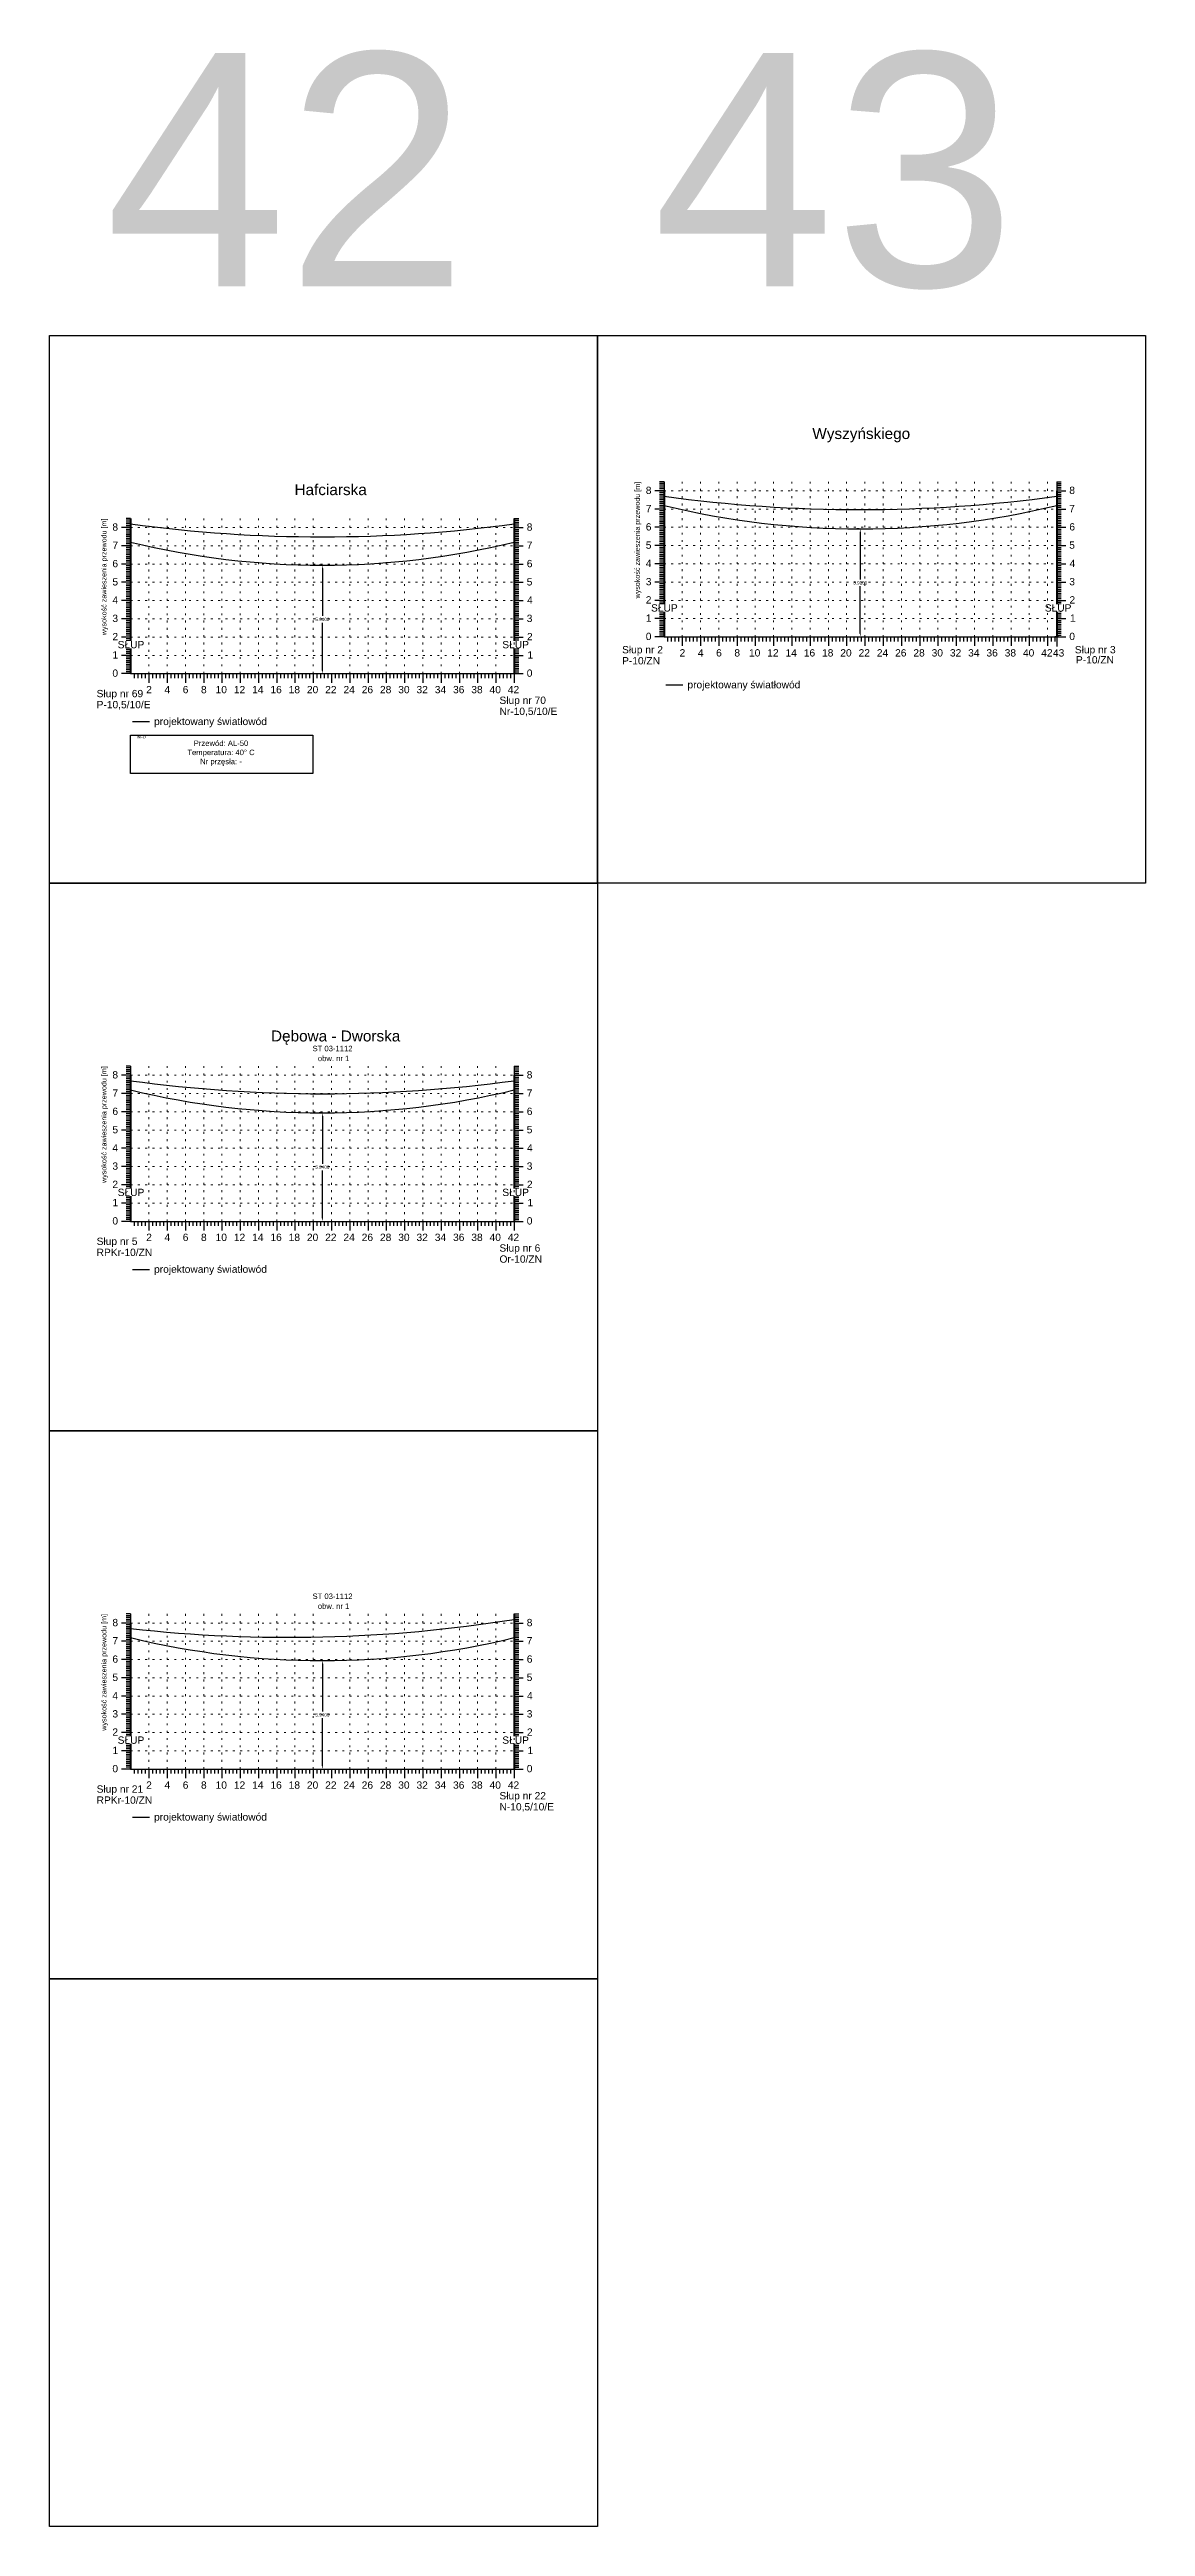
# Model space of a CAD drawing. Header units: metres. Extents: x -155 to 1812, y 681 to 886.
# Drawn here: x 924.5 to 984.5, y 740.5 to 876.2 of the extents above; entities that cross this region are included whole.
import ezdxf

# ---------------------------------------------------------------- set-up
doc = ezdxf.new("R2010")
doc.units = ezdxf.units.M
doc.header["$MEASUREMENT"] = 0
doc.linetypes.add('ACAD_ISO07W100', pattern=[3, 0, -3])
doc.layers.add('ramka', color=7, linetype='Continuous', plot=False)
doc.styles.get("Standard").update_dxf_attribs({"font": 'arial.ttf'})
doc.dimstyles.get("Standard").update_dxf_attribs({"dimtxt": 0.18, "dimasz": 0.18, "dimexe": 0.18, "dimexo": 0.0625, "dimgap": 0.09, "dimtad": 0, "dimtih": 1, "dimtoh": 1, "dimdec": 4, "dimzin": 0, "dimdsep": 46, "dimtxsty": 'Standard', "dimcen": 0.09, "dimadec": 0, "dimazin": 0, "dimtfac": 1, "dimtdec": 4, "dimtofl": 0, "dimtmove": 0, "dimatfit": 3, "dimfxl": 1, "dimtolj": 1, "dimtzin": 0, "dimarcsym": 0})

msp = doc.modelspace()

# ---------------------------------------------------------------- texts
at = {"lineweight": 25}
for s, height, p in [('42', 12.782133, (927.58131, 863.21103)), ('43', 12.782133, (957.58131, 863.21103)), ('INFO', 0.15, (929.30835, 838.45193))]:
    msp.add_text(s, height=height, dxfattribs=at).set_placement(p)
for s, height, p in [('Hafciarska', 0.6, (937.95295, 851.77885)), ('8', 0.4, (957.18639, 851.84176)), ('8', 0.4, (980.37204, 851.84176)), ('7', 0.4, (957.18639, 850.84176)), ('7', 0.4, (980.36904, 850.84176)), ('8', 0.4, (927.98307, 849.82955)), ('8', 0.4, (950.66872, 849.82955)), ('6', 0.4, (957.18639, 849.84176)), ('6', 0.4, (980.37477, 849.84176)), ('6', 0.4, (927.98307, 847.82955)), ('7', 0.4, (927.98307, 848.82955)), ('7', 0.4, (950.66572, 848.82955)), ('6', 0.4, (950.67145, 847.82955)), ('4', 0.4, (957.18639, 847.84176)), ('5', 0.4, (957.18639, 848.84176)), ('5', 0.4, (980.36931, 848.84176)), ('4', 0.4, (980.39005, 847.84176)), ('5', 0.4, (927.98307, 846.82955)), ('5', 0.4, (950.66599, 846.82955)), ('3', 0.4, (957.18639, 846.84176)), ('3', 0.4, (980.37204, 846.84176)), ('4', 0.4, (927.98307, 845.82955)), ('3', 0.4, (927.98307, 844.82955)), ('3', 0.4, (950.66872, 844.82955)), ('4', 0.4, (950.68673, 845.82955)), ('2', 0.4, (957.18639, 845.84176)), ('1', 0.4, (957.18639, 844.84176)), ('2', 0.4, (980.38322, 845.84176)), ('1', 0.4, (980.41187, 844.84176)), ('2', 0.4, (927.98307, 843.82955)), ('2', 0.4, (950.67991, 843.82955)), ('0', 0.4, (957.18639, 843.84176)), ('0', 0.4, (980.37368, 843.84176)), ('1', 0.4, (927.98307, 842.82955)), ('1', 0.4, (950.70856, 842.82955)), ('Słup nr 2', 0.4, (955.8884, 843.11393)), ('P-10/ZN', 0.4, (955.8884, 842.50905)), ('2', 0.4, (959.03683, 842.94017)), ('4', 0.4, (960.03683, 842.94017)), ('6', 0.4, (961.03683, 842.94017)), ('8', 0.4, (962.03683, 842.94017)), ('10', 0.4, (962.83683, 842.94017)), ('12', 0.4, (963.83683, 842.94017)), ('14', 0.4, (964.83683, 842.94017)), ('16', 0.4, (965.83683, 842.94017)), ('18', 0.4, (966.83683, 842.94017)), ('20', 0.4, (967.83683, 842.94017)), ('22', 0.4, (968.83683, 842.94017)), ('24', 0.4, (969.83683, 842.94017)), ('26', 0.4, (970.83683, 842.94017)), ('28', 0.4, (971.83683, 842.94017)), ('30', 0.4, (972.83683, 842.94017)), ('32', 0.4, (973.83683, 842.94017)), ('34', 0.4, (974.83683, 842.94017)), ('36', 0.4, (975.83683, 842.94017)), ('38', 0.4, (976.83683, 842.94017)), ('40', 0.4, (977.83683, 842.94017)), ('42', 0.4, (978.83683, 842.94017)), ('43', 0.4, (979.47889, 842.93838)), ('Słup nr 3', 0.4, (980.67522, 843.11393)), ('P-10/ZN', 0.4, (980.73879, 842.55898)), ('Słup nr 69', 0.4, (927.1198, 840.71048)), ('0', 0.4, (927.98307, 841.82955)), ('2', 0.4, (929.83352, 840.92796)), ('4', 0.4, (930.83352, 840.92796)), ('6', 0.4, (931.83352, 840.92796)), ('8', 0.4, (932.83352, 840.92796)), ('10', 0.4, (933.63352, 840.92796)), ('12', 0.4, (934.63352, 840.92796)), ('14', 0.4, (935.63352, 840.92796)), ('16', 0.4, (936.63352, 840.92796)), ('18', 0.4, (937.63352, 840.92796)), ('20', 0.4, (938.63352, 840.92796)), ('22', 0.4, (939.63352, 840.92796)), ('24', 0.4, (940.63352, 840.92796)), ('26', 0.4, (941.63352, 840.92796)), ('28', 0.4, (942.63352, 840.92796)), ('30', 0.4, (943.63352, 840.92796)), ('32', 0.4, (944.63352, 840.92796)), ('34', 0.4, (945.63352, 840.92796)), ('36', 0.4, (946.63352, 840.92796)), ('38', 0.4, (947.63352, 840.92796)), ('40', 0.4, (948.63352, 840.92796)), ('42', 0.4, (949.63352, 840.92796)), ('0', 0.4, (950.67036, 841.82955)), ('projektowany światłowód', 0.4, (959.46855, 841.19587)), ('P-10,5/10/E', 0.4, (927.1198, 840.10559)), ('Słup nr 70', 0.4, (949.17442, 840.34386)), ('Nr-10,5/10/E', 0.4, (949.17687, 839.73898)), ('projektowany światłowód', 0.4, (930.26523, 839.18365)), ('Dębowa - Dworska', 0.6, (936.66695, 821.85679)), ('ST 03-1112', 0.3, (938.93997, 821.31949)), ('obw. nr 1', 0.3, (939.23134, 820.77838)), ('8', 0.4, (927.98307, 819.82955)), ('8', 0.4, (950.66872, 819.82955)), ('6', 0.4, (927.98307, 817.82955)), ('7', 0.4, (927.98307, 818.82955)), ('7', 0.4, (950.66572, 818.82955)), ('6', 0.4, (950.67145, 817.82955)), ('5', 0.4, (927.98307, 816.82955)), ('5', 0.4, (950.66599, 816.82955)), ('4', 0.4, (927.98307, 815.82955)), ('4', 0.4, (950.68673, 815.82955)), ('3', 0.4, (927.98307, 814.82955)), ('2', 0.4, (927.98307, 813.82955)), ('3', 0.4, (950.66872, 814.82955)), ('2', 0.4, (950.67991, 813.82955)), ('1', 0.4, (927.98307, 812.82955)), ('1', 0.4, (950.70856, 812.82955)), ('0', 0.4, (927.98307, 811.82955)), ('2', 0.4, (929.83352, 810.92796)), ('4', 0.4, (930.83352, 810.92796)), ('6', 0.4, (931.83352, 810.92796)), ('8', 0.4, (932.83352, 810.92796)), ('10', 0.4, (933.63352, 810.92796)), ('12', 0.4, (934.63352, 810.92796)), ('14', 0.4, (935.63352, 810.92796)), ('16', 0.4, (936.63352, 810.92796)), ('18', 0.4, (937.63352, 810.92796)), ('20', 0.4, (938.63352, 810.92796)), ('22', 0.4, (939.63352, 810.92796)), ('24', 0.4, (940.63352, 810.92796)), ('26', 0.4, (941.63352, 810.92796)), ('28', 0.4, (942.63352, 810.92796)), ('30', 0.4, (943.63352, 810.92796)), ('32', 0.4, (944.63352, 810.92796)), ('34', 0.4, (945.63352, 810.92796)), ('36', 0.4, (946.63352, 810.92796)), ('38', 0.4, (947.63352, 810.92796)), ('40', 0.4, (948.63352, 810.92796)), ('42', 0.4, (949.63352, 810.92796)), ('0', 0.4, (950.67036, 811.82955)), ('Słup nr 5', 0.4, (927.1198, 810.71048)), ('RPKr-10/ZN', 0.4, (927.1198, 810.10559)), ('Słup nr 6', 0.4, (949.17442, 810.34386)), ('Or-10/ZN', 0.4, (949.17687, 809.73898)), ('projektowany światłowód', 0.4, (930.26523, 809.18365)), ('ST 03-1112', 0.3, (938.93997, 791.31949)), ('obw. nr 1', 0.3, (939.23134, 790.77838)), ('8', 0.4, (927.98307, 789.82955)), ('8', 0.4, (950.66872, 789.82955)), ('6', 0.4, (927.98307, 787.82955)), ('7', 0.4, (927.98307, 788.82955)), ('7', 0.4, (950.66572, 788.82955)), ('6', 0.4, (950.67145, 787.82955)), ('5', 0.4, (927.98307, 786.82955)), ('5', 0.4, (950.66599, 786.82955)), ('4', 0.4, (927.98307, 785.82955)), ('4', 0.4, (950.68673, 785.82955)), ('3', 0.4, (927.98307, 784.82955)), ('2', 0.4, (927.98307, 783.82955)), ('3', 0.4, (950.66872, 784.82955)), ('2', 0.4, (950.67991, 783.82955)), ('1', 0.4, (927.98307, 782.82955)), ('1', 0.4, (950.70856, 782.82955)), ('0', 0.4, (927.98307, 781.82955)), ('0', 0.4, (950.67036, 781.82955)), ('Słup nr 21', 0.4, (927.1198, 780.71048)), ('RPKr-10/ZN', 0.4, (927.1198, 780.10559)), ('2', 0.4, (929.83352, 780.92796)), ('4', 0.4, (930.83352, 780.92796)), ('6', 0.4, (931.83352, 780.92796)), ('8', 0.4, (932.83352, 780.92796)), ('10', 0.4, (933.63352, 780.92796)), ('12', 0.4, (934.63352, 780.92796)), ('14', 0.4, (935.63352, 780.92796)), ('16', 0.4, (936.63352, 780.92796)), ('18', 0.4, (937.63352, 780.92796)), ('20', 0.4, (938.63352, 780.92796)), ('22', 0.4, (939.63352, 780.92796)), ('24', 0.4, (940.63352, 780.92796)), ('26', 0.4, (941.63352, 780.92796)), ('28', 0.4, (942.63352, 780.92796)), ('30', 0.4, (943.63352, 780.92796)), ('32', 0.4, (944.63352, 780.92796)), ('34', 0.4, (945.63352, 780.92796)), ('36', 0.4, (946.63352, 780.92796)), ('38', 0.4, (947.63352, 780.92796)), ('40', 0.4, (948.63352, 780.92796)), ('Słup nr 22', 0.4, (949.17442, 780.34386)), ('N-10,5/10/E', 0.4, (949.17687, 779.73898)), ('42', 0.4, (949.63352, 780.92796)), ('projektowany światłowód', 0.4, (930.26523, 779.18365))]:
    msp.add_text(s, height=height).set_placement(p)
at = {"lineweight": 25, "insert": (968.9839, 855.0606), "char_height": 0.6, "width": 9.5967258, "attachment_point": 5}
msp.add_mtext('Wyszyńskiego', dxfattribs=at)
at = {"lineweight": 25, "insert": (933.92947, 837.64298), "char_height": 0.3, "attachment_point": 5}
msp.add_mtext_dynamic_manual_height_columns('\\pxqc;Przewód: AL-50\\PTemperatura: 40%%D C\\PNr przęsła: - ', width=9.8982731, gutter_width=2, heights=[2.4489], dxfattribs=at)

# ---------------------------------------------------------------- blocks, each defined once
blk = doc.blocks.new('*D343')
at = {"color": 0, "lineweight": -2}
for p, q in [((939.42, 847.94), (939.3, 847.94)), ((939.48, 847.76), (939.48, 845.16)), ((939.48, 842.18), (939.48, 844.79)), ((931.64, 842), (939.66, 842))]:
    blk.add_line(p, q, dxfattribs=at)
at = {"color": 0}
for points in [[(939.51, 847.76), (939.45, 847.76), (939.48, 847.94)], [(939.45, 842.18), (939.51, 842.18), (939.48, 842)]]:
    blk.add_solid(points, dxfattribs=at)
at = {"layer": 'Defpoints', "color": 0}
for p in [(939.48, 847.94), (931.58, 842), (939.48, 842)]:
    blk.add_point(p, dxfattribs=at)
at = {"color": 0, "lineweight": 25, "insert": (939.48, 844.97), "char_height": 0.18, "attachment_point": 5}
blk.add_mtext('\\A1;5.9400', dxfattribs=at)
blk = doc.blocks.new('*D359')
at = {"color": 0, "lineweight": -2}
for p, q in [((939.42, 817.94), (939.3, 817.94)), ((939.48, 817.76), (939.48, 815.16)), ((939.48, 812.18), (939.48, 814.79)), ((931.64, 812), (939.66, 812))]:
    blk.add_line(p, q, dxfattribs=at)
at = {"color": 0}
for points in [[(939.51, 817.76), (939.45, 817.76), (939.48, 817.94)], [(939.45, 812.18), (939.51, 812.18), (939.48, 812)]]:
    blk.add_solid(points, dxfattribs=at)
at = {"layer": 'Defpoints', "color": 0}
for p in [(939.48, 817.94), (931.58, 812), (939.48, 812)]:
    blk.add_point(p, dxfattribs=at)
at = {"color": 0, "lineweight": 25, "insert": (939.48, 814.97), "char_height": 0.18, "attachment_point": 5}
blk.add_mtext('\\A1;5.9400', dxfattribs=at)
blk = doc.blocks.new('*D299')
at = {"color": 0, "lineweight": -2}
for p, q in [((939.42, 787.94), (939.3, 787.94)), ((939.48, 787.76), (939.48, 785.16)), ((939.48, 782.18), (939.48, 784.79)), ((931.64, 782), (939.66, 782))]:
    blk.add_line(p, q, dxfattribs=at)
at = {"color": 0}
for points in [[(939.51, 787.76), (939.45, 787.76), (939.48, 787.94)], [(939.45, 782.18), (939.51, 782.18), (939.48, 782)]]:
    blk.add_solid(points, dxfattribs=at)
at = {"layer": 'Defpoints', "color": 0}
for p in [(939.48, 787.94), (931.58, 782), (939.48, 782)]:
    blk.add_point(p, dxfattribs=at)
at = {"color": 0, "lineweight": 25, "insert": (939.48, 784.97), "char_height": 0.18, "attachment_point": 5}
blk.add_mtext('\\A1;5.9400', dxfattribs=at)
blk = doc.blocks.new('*D192')
at = {"color": 0, "lineweight": -2}
for p, q in [((968.87, 849.93), (968.75, 849.93)), ((968.93, 849.75), (968.93, 847.15)), ((968.93, 844.2), (968.93, 846.79)), ((960.85, 844.02), (969.11, 844.02))]:
    blk.add_line(p, q, dxfattribs=at)
at = {"color": 0}
for points in [[(968.96, 849.75), (968.9, 849.75), (968.93, 849.93)], [(968.9, 844.2), (968.96, 844.2), (968.93, 844.02)]]:
    blk.add_solid(points, dxfattribs=at)
at = {"layer": 'Defpoints', "color": 0}
for p in [(968.93, 849.93), (960.78, 844.02), (968.93, 844.02)]:
    blk.add_point(p, dxfattribs=at)
at = {"color": 0, "lineweight": 25, "insert": (968.93, 846.97), "char_height": 0.18, "attachment_point": 5}
blk.add_mtext('\\A1;5.9100', dxfattribs=at)

# ---------------------------------------------------------------- dimensions: what is measured, and where the dimension line sits
at = {"lineweight": 25}
dim = msp.add_linear_dim(base=(968.93365, 844.01585), p1=(968.93365, 849.92585), p2=(960.78365, 844.01585), angle=90, dimstyle='Standard', dxfattribs=at)
dim.commit()
dim.dimension.update_dxf_attribs({"geometry": '*D192', "text_midpoint": (968.93365, 846.97085)})
for base, p1, p2, picture, middle in [((939.48033, 842.00364), (939.48033, 847.94364), (931.58033, 842.00364), '*D343', (939.48033, 844.97364)), ((939.48033, 812.00364), (939.48033, 817.94364), (931.58033, 812.00364), '*D359', (939.48033, 814.97364)), ((939.48033, 782.00364), (939.48033, 787.94364), (931.58033, 782.00364), '*D299', (939.48033, 784.97364))]:
    dim = msp.add_linear_dim(base=base, p1=p1, p2=p2, angle=90, dimstyle='Standard', override={"dimtxsty": 'Standard'}, dxfattribs=at)
    dim.commit()
    dim.dimension.update_dxf_attribs({"geometry": picture, "text_midpoint": middle})

# ---------------------------------------------------------------- linework, layer by layer
for p, q in [((958.18365, 852.01585), (957.68365, 852.01585)), ((958.18365, 852.01585), (957.68365, 852.01585)), ((958.18365, 852.51585), (957.93365, 852.51585)), ((958.18365, 852.41585), (957.93365, 852.41585)), ((958.18365, 852.31585), (957.93365, 852.31585)), ((958.18365, 852.21585), (957.93365, 852.21585)), ((958.18365, 852.11585), (957.93365, 852.11585)), ((958.18365, 852.51585), (958.18365, 844.01585)), ((979.68365, 852.51585), (979.68365, 844.01585)), ((979.68365, 852.51585), (979.93365, 852.51585)), ((979.68365, 852.41585), (979.93365, 852.41585)), ((979.68365, 852.31585), (979.93365, 852.31585)), ((979.68365, 852.21585), (979.93365, 852.21585)), ((979.68365, 852.11585), (979.93365, 852.11585)), ((979.68365, 852.01585), (980.18365, 852.01585)), ((979.68365, 852.01585), (980.18365, 852.01585)), ((958.18365, 851.01585), (957.68365, 851.01585)), ((958.18365, 851.01585), (957.68365, 851.01585)), ((958.18365, 851.91585), (957.93365, 851.91585)), ((958.18365, 851.81585), (957.93365, 851.81585)), ((958.18365, 851.71585), (957.93365, 851.71585)), ((958.18365, 851.61585), (957.93365, 851.61585)), ((958.18365, 851.51585), (957.93365, 851.51585)), ((958.18365, 851.41585), (957.93365, 851.41585)), ((958.18365, 851.31585), (957.93365, 851.31585)), ((958.18365, 851.21585), (957.93365, 851.21585)), ((958.18365, 851.11585), (957.93365, 851.11585)), ((958.18365, 850.91585), (957.93365, 850.91585)), ((958.18365, 850.81585), (957.93365, 850.81585)), ((958.18365, 850.71585), (957.93365, 850.71585)), ((958.18365, 850.61585), (957.93365, 850.61585)), ((979.68365, 851.91585), (979.93365, 851.91585)), ((979.68365, 851.81585), (979.93365, 851.81585)), ((979.68365, 851.71585), (979.93365, 851.71585)), ((979.68365, 851.61585), (979.93365, 851.61585)), ((979.68365, 851.51585), (979.93365, 851.51585)), ((979.68365, 851.41585), (979.93365, 851.41585)), ((979.68365, 851.31585), (979.93365, 851.31585)), ((979.68365, 851.21585), (979.93365, 851.21585)), ((979.68365, 851.11585), (979.93365, 851.11585)), ((979.68365, 851.01585), (980.18365, 851.01585)), ((979.68365, 851.01585), (980.18365, 851.01585)), ((979.68365, 850.91585), (979.93365, 850.91585)), ((979.68365, 850.81585), (979.93365, 850.81585)), ((979.68365, 850.71585), (979.93365, 850.71585)), ((979.68365, 850.61585), (979.93365, 850.61585)), ((928.98033, 850.00364), (928.48033, 850.00364)), ((928.98033, 850.00364), (928.48033, 850.00364)), ((928.98033, 850.50364), (928.73033, 850.50364)), ((928.98033, 850.40364), (928.73033, 850.40364)), ((928.98033, 850.30364), (928.73033, 850.30364)), ((928.98033, 850.20364), (928.73033, 850.20364)), ((928.98033, 850.10364), (928.73033, 850.10364)), ((928.98033, 849.90364), (928.73033, 849.90364)), ((928.98033, 849.80364), (928.73033, 849.80364)), ((928.98033, 849.70364), (928.73033, 849.70364)), ((928.98033, 849.60364), (928.73033, 849.60364)), ((928.98033, 849.50364), (928.73033, 849.50364)), ((928.98033, 849.40364), (928.73033, 849.40364)), ((928.98033, 849.30364), (928.73033, 849.30364)), ((928.98033, 850.50364), (928.98033, 842.00364)), ((949.98033, 850.50364), (949.98033, 842.00364)), ((949.98033, 850.50364), (950.23033, 850.50364)), ((949.98033, 850.40364), (950.23033, 850.40364)), ((949.98033, 850.30364), (950.23033, 850.30364)), ((949.98033, 850.20364), (950.23033, 850.20364)), ((949.98033, 850.10364), (950.23033, 850.10364)), ((949.98033, 850.00364), (950.48033, 850.00364)), ((949.98033, 850.00364), (950.48033, 850.00364)), ((949.98033, 849.90364), (950.23033, 849.90364)), ((949.98033, 849.80364), (950.23033, 849.80364)), ((949.98033, 849.70364), (950.23033, 849.70364)), ((949.98033, 849.60364), (950.23033, 849.60364)), ((949.98033, 849.50364), (950.23033, 849.50364)), ((949.98033, 849.40364), (950.23033, 849.40364)), ((949.98033, 849.30364), (950.23033, 849.30364)), ((958.18365, 850.01585), (957.68365, 850.01585)), ((958.18365, 850.01585), (957.68365, 850.01585)), ((958.18365, 850.51585), (957.93365, 850.51585)), ((958.18365, 850.41585), (957.93365, 850.41585)), ((958.18365, 850.31585), (957.93365, 850.31585)), ((958.18365, 850.21585), (957.93365, 850.21585)), ((958.18365, 850.11585), (957.93365, 850.11585)), ((958.18365, 849.91585), (957.93365, 849.91585)), ((958.18365, 849.81585), (957.93365, 849.81585)), ((958.18365, 849.71585), (957.93365, 849.71585)), ((958.18365, 849.61585), (957.93365, 849.61585)), ((958.18365, 849.51585), (957.93365, 849.51585)), ((958.18365, 849.41585), (957.93365, 849.41585)), ((958.18365, 849.31585), (957.93365, 849.31585)), ((979.68365, 850.51585), (979.93365, 850.51585)), ((979.68365, 850.41585), (979.93365, 850.41585)), ((979.68365, 850.31585), (979.93365, 850.31585)), ((979.68365, 850.21585), (979.93365, 850.21585)), ((979.68365, 850.11585), (979.93365, 850.11585)), ((979.68365, 850.01585), (980.18365, 850.01585)), ((979.68365, 850.01585), (980.18365, 850.01585)), ((979.68365, 849.91585), (979.93365, 849.91585)), ((979.68365, 849.81585), (979.93365, 849.81585)), ((979.68365, 849.71585), (979.93365, 849.71585)), ((979.68365, 849.61585), (979.93365, 849.61585)), ((979.68365, 849.51585), (979.93365, 849.51585)), ((979.68365, 849.41585), (979.93365, 849.41585)), ((979.68365, 849.31585), (979.93365, 849.31585)), ((928.98033, 849.00364), (928.48033, 849.00364)), ((928.98033, 849.00364), (928.48033, 849.00364)), ((928.98033, 848.00364), (928.48033, 848.00364)), ((928.98033, 848.00364), (928.48033, 848.00364)), ((928.98033, 849.20364), (928.73033, 849.20364)), ((928.98033, 849.10364), (928.73033, 849.10364)), ((928.98033, 848.90364), (928.73033, 848.90364)), ((928.98033, 848.80364), (928.73033, 848.80364)), ((928.98033, 848.70364), (928.73033, 848.70364)), ((928.98033, 848.60364), (928.73033, 848.60364)), ((928.98033, 848.50364), (928.73033, 848.50364)), ((928.98033, 848.40364), (928.73033, 848.40364)), ((928.98033, 848.30364), (928.73033, 848.30364)), ((928.98033, 848.20364), (928.73033, 848.20364)), ((928.98033, 848.10364), (928.73033, 848.10364)), ((928.98033, 847.90364), (928.73033, 847.90364)), ((949.98033, 849.20364), (950.23033, 849.20364)), ((949.98033, 849.10364), (950.23033, 849.10364)), ((949.98033, 849.00364), (950.48033, 849.00364)), ((949.98033, 849.00364), (950.48033, 849.00364)), ((949.98033, 848.90364), (950.23033, 848.90364)), ((949.98033, 848.80364), (950.23033, 848.80364)), ((949.98033, 848.70364), (950.23033, 848.70364)), ((949.98033, 848.60364), (950.23033, 848.60364)), ((949.98033, 848.50364), (950.23033, 848.50364)), ((949.98033, 848.40364), (950.23033, 848.40364)), ((949.98033, 848.30364), (950.23033, 848.30364)), ((949.98033, 848.20364), (950.23033, 848.20364)), ((949.98033, 848.10364), (950.23033, 848.10364)), ((949.98033, 848.00364), (950.48033, 848.00364)), ((949.98033, 848.00364), (950.48033, 848.00364)), ((949.98033, 847.90364), (950.23033, 847.90364)), ((958.18365, 849.01585), (957.68365, 849.01585)), ((958.18365, 849.01585), (957.68365, 849.01585)), ((958.18365, 848.01585), (957.68365, 848.01585)), ((958.18365, 848.01585), (957.68365, 848.01585)), ((958.18365, 849.21585), (957.93365, 849.21585)), ((958.18365, 849.11585), (957.93365, 849.11585)), ((958.18365, 848.91585), (957.93365, 848.91585)), ((958.18365, 848.81585), (957.93365, 848.81585)), ((958.18365, 848.71585), (957.93365, 848.71585)), ((958.18365, 848.61585), (957.93365, 848.61585)), ((958.18365, 848.51585), (957.93365, 848.51585)), ((958.18365, 848.41585), (957.93365, 848.41585)), ((958.18365, 848.31585), (957.93365, 848.31585)), ((958.18365, 848.21585), (957.93365, 848.21585)), ((958.18365, 848.11585), (957.93365, 848.11585)), ((958.18365, 847.91585), (957.93365, 847.91585)), ((979.68365, 849.21585), (979.93365, 849.21585)), ((979.68365, 849.11585), (979.93365, 849.11585)), ((979.68365, 849.01585), (980.18365, 849.01585)), ((979.68365, 849.01585), (980.18365, 849.01585)), ((979.68365, 848.91585), (979.93365, 848.91585)), ((979.68365, 848.81585), (979.93365, 848.81585)), ((979.68365, 848.71585), (979.93365, 848.71585)), ((979.68365, 848.61585), (979.93365, 848.61585)), ((979.68365, 848.51585), (979.93365, 848.51585)), ((979.68365, 848.41585), (979.93365, 848.41585)), ((979.68365, 848.31585), (979.93365, 848.31585)), ((979.68365, 848.21585), (979.93365, 848.21585)), ((979.68365, 848.11585), (979.93365, 848.11585)), ((979.68365, 848.01585), (980.18365, 848.01585)), ((979.68365, 848.01585), (980.18365, 848.01585)), ((979.68365, 847.91585), (979.93365, 847.91585)), ((928.98033, 847.00364), (928.48033, 847.00364)), ((928.98033, 847.00364), (928.48033, 847.00364)), ((928.98033, 847.80364), (928.73033, 847.80364)), ((928.98033, 847.70364), (928.73033, 847.70364)), ((928.98033, 847.60364), (928.73033, 847.60364)), ((928.98033, 847.50364), (928.73033, 847.50364)), ((928.98033, 847.40364), (928.73033, 847.40364)), ((928.98033, 847.30364), (928.73033, 847.30364)), ((928.98033, 847.20364), (928.73033, 847.20364)), ((928.98033, 847.10364), (928.73033, 847.10364)), ((928.98033, 846.90364), (928.73033, 846.90364)), ((928.98033, 846.80364), (928.73033, 846.80364)), ((928.98033, 846.70364), (928.73033, 846.70364)), ((928.98033, 846.60364), (928.73033, 846.60364)), ((949.98033, 847.80364), (950.23033, 847.80364)), ((949.98033, 847.70364), (950.23033, 847.70364)), ((949.98033, 847.60364), (950.23033, 847.60364)), ((949.98033, 847.50364), (950.23033, 847.50364)), ((949.98033, 847.40364), (950.23033, 847.40364)), ((949.98033, 847.30364), (950.23033, 847.30364)), ((949.98033, 847.20364), (950.23033, 847.20364)), ((949.98033, 847.10364), (950.23033, 847.10364)), ((949.98033, 847.00364), (950.48033, 847.00364)), ((949.98033, 847.00364), (950.48033, 847.00364)), ((949.98033, 846.90364), (950.23033, 846.90364)), ((949.98033, 846.80364), (950.23033, 846.80364)), ((949.98033, 846.70364), (950.23033, 846.70364)), ((949.98033, 846.60364), (950.23033, 846.60364)), ((958.18365, 847.01585), (957.68365, 847.01585)), ((958.18365, 847.01585), (957.68365, 847.01585)), ((958.18365, 847.81585), (957.93365, 847.81585)), ((958.18365, 847.71585), (957.93365, 847.71585)), ((958.18365, 847.61585), (957.93365, 847.61585)), ((958.18365, 847.51585), (957.93365, 847.51585)), ((958.18365, 847.41585), (957.93365, 847.41585)), ((958.18365, 847.31585), (957.93365, 847.31585)), ((958.18365, 847.21585), (957.93365, 847.21585)), ((958.18365, 847.11585), (957.93365, 847.11585)), ((958.18365, 846.91585), (957.93365, 846.91585)), ((958.18365, 846.81585), (957.93365, 846.81585)), ((958.18365, 846.71585), (957.93365, 846.71585)), ((958.18365, 846.61585), (957.93365, 846.61585)), ((979.68365, 847.81585), (979.93365, 847.81585)), ((979.68365, 847.71585), (979.93365, 847.71585)), ((979.68365, 847.61585), (979.93365, 847.61585)), ((979.68365, 847.51585), (979.93365, 847.51585)), ((979.68365, 847.41585), (979.93365, 847.41585)), ((979.68365, 847.31585), (979.93365, 847.31585)), ((979.68365, 847.21585), (979.93365, 847.21585)), ((979.68365, 847.11585), (979.93365, 847.11585)), ((979.68365, 847.01585), (980.18365, 847.01585)), ((979.68365, 847.01585), (980.18365, 847.01585)), ((979.68365, 846.91585), (979.93365, 846.91585)), ((979.68365, 846.81585), (979.93365, 846.81585)), ((979.68365, 846.71585), (979.93365, 846.71585)), ((979.68365, 846.61585), (979.93365, 846.61585)), ((928.98033, 846.00364), (928.48033, 846.00364)), ((928.98033, 846.00364), (928.48033, 846.00364)), ((928.98033, 846.50364), (928.73033, 846.50364)), ((928.98033, 846.40364), (928.73033, 846.40364)), ((928.98033, 846.30364), (928.73033, 846.30364)), ((928.98033, 846.20364), (928.73033, 846.20364)), ((928.98033, 846.10364), (928.73033, 846.10364)), ((928.98033, 845.90364), (928.73033, 845.90364)), ((928.98033, 845.80364), (928.73033, 845.80364)), ((928.98033, 845.70364), (928.73033, 845.70364)), ((928.98033, 845.60364), (928.73033, 845.60364)), ((928.98033, 845.50364), (928.73033, 845.50364)), ((928.98033, 845.40364), (928.73033, 845.40364)), ((928.98033, 845.30364), (928.73033, 845.30364)), ((928.98033, 845.20364), (928.73033, 845.20364)), ((949.98033, 846.50364), (950.23033, 846.50364)), ((949.98033, 846.40364), (950.23033, 846.40364)), ((949.98033, 846.30364), (950.23033, 846.30364)), ((949.98033, 846.20364), (950.23033, 846.20364)), ((949.98033, 846.10364), (950.23033, 846.10364)), ((949.98033, 846.00364), (950.48033, 846.00364)), ((949.98033, 846.00364), (950.48033, 846.00364)), ((949.98033, 845.90364), (950.23033, 845.90364)), ((949.98033, 845.80364), (950.23033, 845.80364)), ((949.98033, 845.70364), (950.23033, 845.70364)), ((949.98033, 845.60364), (950.23033, 845.60364)), ((949.98033, 845.50364), (950.23033, 845.50364)), ((949.98033, 845.40364), (950.23033, 845.40364)), ((949.98033, 845.30364), (950.23033, 845.30364)), ((949.98033, 845.20364), (950.23033, 845.20364)), ((958.18365, 846.01585), (957.68365, 846.01585)), ((958.18365, 846.01585), (957.68365, 846.01585)), ((958.18365, 846.51585), (957.93365, 846.51585)), ((958.18365, 846.41585), (957.93365, 846.41585)), ((958.18365, 846.31585), (957.93365, 846.31585)), ((958.18365, 846.21585), (957.93365, 846.21585)), ((958.18365, 846.11585), (957.93365, 846.11585)), ((958.18365, 845.91585), (957.93365, 845.91585)), ((958.18365, 845.81585), (957.93365, 845.81585)), ((958.18365, 845.71585), (957.93365, 845.71585)), ((958.18365, 845.61585), (957.93365, 845.61585)), ((958.18365, 845.51585), (957.93365, 845.51585)), ((958.18365, 845.41585), (957.93365, 845.41585)), ((958.18365, 845.31585), (957.93365, 845.31585)), ((958.18365, 845.21585), (957.93365, 845.21585)), ((979.68365, 846.51585), (979.93365, 846.51585)), ((979.68365, 846.41585), (979.93365, 846.41585)), ((979.68365, 846.31585), (979.93365, 846.31585)), ((979.68365, 846.21585), (979.93365, 846.21585)), ((979.68365, 846.11585), (979.93365, 846.11585)), ((979.68365, 846.01585), (980.18365, 846.01585)), ((979.68365, 846.01585), (980.18365, 846.01585)), ((979.68365, 845.91585), (979.93365, 845.91585)), ((979.68365, 845.81585), (979.93365, 845.81585)), ((979.68365, 845.71585), (979.93365, 845.71585)), ((979.68365, 845.61585), (979.93365, 845.61585)), ((979.68365, 845.51585), (979.93365, 845.51585)), ((979.68365, 845.41585), (979.93365, 845.41585)), ((979.68365, 845.31585), (979.93365, 845.31585)), ((979.68365, 845.21585), (979.93365, 845.21585)), ((928.98033, 845.00364), (928.48033, 845.00364)), ((928.98033, 845.00364), (928.48033, 845.00364)), ((928.98033, 844.00364), (928.48033, 844.00364)), ((928.98033, 844.00364), (928.48033, 844.00364)), ((928.98033, 845.10364), (928.73033, 845.10364)), ((928.98033, 844.90364), (928.73033, 844.90364)), ((928.98033, 844.80364), (928.73033, 844.80364)), ((928.98033, 844.70364), (928.73033, 844.70364)), ((928.98033, 844.60364), (928.73033, 844.60364)), ((928.98033, 844.50364), (928.73033, 844.50364)), ((928.98033, 844.40364), (928.73033, 844.40364)), ((928.98033, 844.30364), (928.73033, 844.30364)), ((928.98033, 844.20364), (928.73033, 844.20364)), ((928.98033, 844.10364), (928.73033, 844.10364)), ((928.98033, 843.90364), (928.73033, 843.90364)), ((949.98033, 845.10364), (950.23033, 845.10364)), ((949.98033, 845.00364), (950.48033, 845.00364)), ((949.98033, 845.00364), (950.48033, 845.00364)), ((949.98033, 844.90364), (950.23033, 844.90364)), ((949.98033, 844.80364), (950.23033, 844.80364)), ((949.98033, 844.70364), (950.23033, 844.70364)), ((949.98033, 844.60364), (950.23033, 844.60364)), ((949.98033, 844.50364), (950.23033, 844.50364)), ((949.98033, 844.40364), (950.23033, 844.40364)), ((949.98033, 844.30364), (950.23033, 844.30364)), ((949.98033, 844.20364), (950.23033, 844.20364)), ((949.98033, 844.10364), (950.23033, 844.10364)), ((949.98033, 844.00364), (950.48033, 844.00364)), ((949.98033, 844.00364), (950.48033, 844.00364)), ((949.98033, 843.90364), (950.23033, 843.90364)), ((958.18365, 845.01585), (957.68365, 845.01585)), ((958.18365, 845.01585), (957.68365, 845.01585)), ((958.18365, 844.01585), (957.68365, 844.01585)), ((958.18365, 845.11585), (957.93365, 845.11585)), ((958.18365, 844.91585), (957.93365, 844.91585)), ((958.18365, 844.81585), (957.93365, 844.81585)), ((958.18365, 844.71585), (957.93365, 844.71585)), ((958.18365, 844.61585), (957.93365, 844.61585)), ((958.18365, 844.51585), (957.93365, 844.51585)), ((958.18365, 844.41585), (957.93365, 844.41585)), ((958.18365, 844.31585), (957.93365, 844.31585)), ((958.18365, 844.21585), (957.93365, 844.21585)), ((958.18365, 844.11585), (957.93365, 844.11585)), ((958.18365, 844.01585), (957.93365, 844.01585)), ((958.18365, 844.01585), (977.68365, 844.01585)), ((958.38365, 844.01585), (958.38365, 843.76585)), ((958.58365, 844.01585), (958.58365, 843.76585)), ((958.78365, 844.01585), (958.78365, 843.76585)), ((958.98365, 844.01585), (958.98365, 843.76585)), ((959.18365, 844.01585), (959.18365, 843.51585)), ((959.38365, 844.01585), (959.38365, 843.76585)), ((959.58365, 844.01585), (959.58365, 843.76585)), ((959.78365, 844.01585), (959.78365, 843.76585)), ((959.98365, 844.01585), (959.98365, 843.76585)), ((960.18365, 844.01585), (960.18365, 843.51585)), ((960.38365, 844.01585), (960.38365, 843.76585)), ((960.58365, 844.01585), (960.58365, 843.76585)), ((960.78365, 844.01585), (960.78365, 843.76585)), ((960.98365, 844.01585), (960.98365, 843.76585)), ((961.18365, 844.01585), (961.18365, 843.51585)), ((961.38365, 844.01585), (961.38365, 843.76585)), ((961.58365, 844.01585), (961.58365, 843.76585)), ((961.78365, 844.01585), (961.78365, 843.76585)), ((961.98365, 844.01585), (961.98365, 843.76585)), ((962.18365, 844.01585), (962.18365, 843.51585)), ((962.38365, 844.01585), (962.38365, 843.76585)), ((962.58365, 844.01585), (962.58365, 843.76585)), ((962.78365, 844.01585), (962.78365, 843.76585)), ((962.98365, 844.01585), (962.98365, 843.76585)), ((963.18365, 844.01585), (963.18365, 843.51585)), ((963.38365, 844.01585), (963.38365, 843.76585)), ((963.58365, 844.01585), (963.58365, 843.76585)), ((963.78365, 844.01585), (963.78365, 843.76585)), ((963.98365, 844.01585), (963.98365, 843.76585)), ((964.18365, 844.01585), (964.18365, 843.51585)), ((964.38365, 844.01585), (964.38365, 843.76585)), ((964.58365, 844.01585), (964.58365, 843.76585)), ((964.78365, 844.01585), (964.78365, 843.76585)), ((964.98365, 844.01585), (964.98365, 843.76585)), ((965.18365, 844.01585), (965.18365, 843.51585)), ((965.38365, 844.01585), (965.38365, 843.76585)), ((965.58365, 844.01585), (965.58365, 843.76585)), ((965.78365, 844.01585), (965.78365, 843.76585)), ((965.98365, 844.01585), (965.98365, 843.76585)), ((966.18365, 844.01585), (966.18365, 843.51585)), ((966.38365, 844.01585), (966.38365, 843.76585)), ((966.58365, 844.01585), (966.58365, 843.76585)), ((966.78365, 844.01585), (966.78365, 843.76585)), ((966.98365, 844.01585), (966.98365, 843.76585)), ((967.18365, 844.01585), (967.18365, 843.51585)), ((967.38365, 844.01585), (967.38365, 843.76585)), ((967.58365, 844.01585), (967.58365, 843.76585)), ((967.78365, 844.01585), (967.78365, 843.76585)), ((967.98365, 844.01585), (967.98365, 843.76585)), ((968.18365, 844.01585), (968.18365, 843.51585)), ((968.38365, 844.01585), (968.38365, 843.76585)), ((968.58365, 844.01585), (968.58365, 843.76585)), ((968.78365, 844.01585), (968.78365, 843.76585)), ((968.98365, 844.01585), (968.98365, 843.76585)), ((969.18365, 844.01585), (969.18365, 843.51585)), ((969.38365, 844.01585), (969.38365, 843.76585)), ((969.58365, 844.01585), (969.58365, 843.76585)), ((969.78365, 844.01585), (969.78365, 843.76585)), ((969.98365, 844.01585), (969.98365, 843.76585)), ((970.18365, 844.01585), (970.18365, 843.51585)), ((970.38365, 844.01585), (970.38365, 843.76585)), ((970.58365, 844.01585), (970.58365, 843.76585)), ((970.78365, 844.01585), (970.78365, 843.76585)), ((970.98365, 844.01585), (970.98365, 843.76585)), ((971.18365, 844.01585), (971.18365, 843.51585)), ((971.38365, 844.01585), (971.38365, 843.76585)), ((971.58365, 844.01585), (971.58365, 843.76585)), ((971.78365, 844.01585), (971.78365, 843.76585)), ((971.98365, 844.01585), (971.98365, 843.76585)), ((972.18365, 844.01585), (972.18365, 843.51585)), ((972.38365, 844.01585), (972.38365, 843.76585)), ((972.58365, 844.01585), (972.58365, 843.76585)), ((972.78365, 844.01585), (972.78365, 843.76585)), ((972.98365, 844.01585), (972.98365, 843.76585)), ((973.18365, 844.01585), (973.18365, 843.51585)), ((973.38365, 844.01585), (973.38365, 843.76585)), ((973.58365, 844.01585), (973.58365, 843.76585)), ((973.78365, 844.01585), (973.78365, 843.76585)), ((973.98365, 844.01585), (973.98365, 843.76585)), ((974.18365, 844.01585), (974.18365, 843.51585)), ((974.38365, 844.01585), (974.38365, 843.76585)), ((974.58365, 844.01585), (974.58365, 843.76585)), ((974.78365, 844.01585), (974.78365, 843.76585)), ((974.98365, 844.01585), (974.98365, 843.76585)), ((975.18365, 844.01585), (975.18365, 843.51585)), ((975.38365, 844.01585), (975.38365, 843.76585)), ((975.58365, 844.01585), (975.58365, 843.76585)), ((975.78365, 844.01585), (975.78365, 843.76585)), ((975.98365, 844.01585), (975.98365, 843.76585)), ((976.18365, 844.01585), (976.18365, 843.51585)), ((976.38365, 844.01585), (976.38365, 843.76585)), ((976.58365, 844.01585), (976.58365, 843.76585)), ((976.78365, 844.01585), (976.78365, 843.76585)), ((976.98365, 844.01585), (976.98365, 843.76585)), ((977.18365, 844.01585), (977.18365, 843.51585)), ((977.18365, 844.01585), (977.18365, 843.51585)), ((977.38365, 844.01585), (977.38365, 843.76585)), ((977.58365, 844.01585), (977.58365, 843.76585)), ((977.78365, 844.01585), (977.78365, 843.76585)), ((977.98365, 844.01585), (977.98365, 843.76585)), ((978.18365, 844.01585), (978.18365, 843.51585)), ((978.18365, 844.01585), (978.18365, 843.51585)), ((978.38365, 844.01585), (978.38365, 843.76585)), ((978.58365, 844.01585), (978.58365, 843.76585)), ((978.78365, 844.01585), (978.78365, 843.76585)), ((978.98365, 844.01585), (978.98365, 843.76585)), ((979.18365, 844.01585), (979.18365, 843.51585)), ((979.18365, 844.01585), (979.18365, 843.51585)), ((979.38365, 844.01585), (979.38365, 843.76585)), ((979.58365, 844.01585), (979.58365, 843.76585)), ((979.68365, 845.11585), (979.93365, 845.11585)), ((979.68365, 845.01585), (980.18365, 845.01585)), ((979.68365, 845.01585), (980.18365, 845.01585)), ((979.68365, 844.91585), (979.93365, 844.91585)), ((979.68365, 844.81585), (979.93365, 844.81585)), ((979.68365, 844.71585), (979.93365, 844.71585)), ((979.68365, 844.61585), (979.93365, 844.61585)), ((979.68365, 844.51585), (979.93365, 844.51585)), ((979.68365, 844.41585), (979.93365, 844.41585)), ((979.68365, 844.31585), (979.93365, 844.31585)), ((979.68365, 844.21585), (979.93365, 844.21585)), ((979.68365, 844.11585), (979.93365, 844.11585)), ((979.68365, 844.01585), (980.18365, 844.01585)), ((979.68365, 844.01585), (979.93365, 844.01585)), ((928.98033, 843.00364), (928.48033, 843.00364)), ((928.98033, 843.00364), (928.48033, 843.00364)), ((928.98033, 843.80364), (928.73033, 843.80364)), ((928.98033, 843.70364), (928.73033, 843.70364)), ((928.98033, 843.60364), (928.73033, 843.60364)), ((928.98033, 843.50364), (928.73033, 843.50364)), ((928.98033, 843.40364), (928.73033, 843.40364)), ((928.98033, 843.30364), (928.73033, 843.30364)), ((928.98033, 843.20364), (928.73033, 843.20364)), ((928.98033, 843.10364), (928.73033, 843.10364)), ((928.98033, 842.90364), (928.73033, 842.90364)), ((928.98033, 842.80364), (928.73033, 842.80364)), ((928.98033, 842.70364), (928.73033, 842.70364)), ((928.98033, 842.60364), (928.73033, 842.60364)), ((928.98033, 842.50364), (928.73033, 842.50364)), ((949.98033, 843.80364), (950.23033, 843.80364)), ((949.98033, 843.70364), (950.23033, 843.70364)), ((949.98033, 843.60364), (950.23033, 843.60364)), ((949.98033, 843.50364), (950.23033, 843.50364)), ((949.98033, 843.40364), (950.23033, 843.40364)), ((949.98033, 843.30364), (950.23033, 843.30364)), ((949.98033, 843.20364), (950.23033, 843.20364)), ((949.98033, 843.10364), (950.23033, 843.10364)), ((949.98033, 843.00364), (950.48033, 843.00364)), ((949.98033, 843.00364), (950.48033, 843.00364)), ((949.98033, 842.90364), (950.23033, 842.90364)), ((949.98033, 842.80364), (950.23033, 842.80364)), ((949.98033, 842.70364), (950.23033, 842.70364)), ((949.98033, 842.60364), (950.23033, 842.60364)), ((949.98033, 842.50364), (950.23033, 842.50364)), ((928.98033, 842.00364), (928.48033, 842.00364)), ((928.98033, 842.40364), (928.73033, 842.40364)), ((928.98033, 842.30364), (928.73033, 842.30364)), ((928.98033, 842.20364), (928.73033, 842.20364)), ((928.98033, 842.10364), (928.73033, 842.10364)), ((928.98033, 842.00364), (928.73033, 842.00364)), ((928.98033, 842.00364), (948.48033, 842.00364)), ((929.18033, 842.00364), (929.18033, 841.75364)), ((929.38033, 842.00364), (929.38033, 841.75364)), ((929.58033, 842.00364), (929.58033, 841.75364)), ((929.78033, 842.00364), (929.78033, 841.75364)), ((929.98033, 842.00364), (929.98033, 841.50364)), ((930.18033, 842.00364), (930.18033, 841.75364)), ((930.38033, 842.00364), (930.38033, 841.75364)), ((930.58033, 842.00364), (930.58033, 841.75364)), ((930.78033, 842.00364), (930.78033, 841.75364)), ((930.98033, 842.00364), (930.98033, 841.50364)), ((931.18033, 842.00364), (931.18033, 841.75364)), ((931.38033, 842.00364), (931.38033, 841.75364)), ((931.58033, 842.00364), (931.58033, 841.75364)), ((931.78033, 842.00364), (931.78033, 841.75364)), ((931.98033, 842.00364), (931.98033, 841.50364)), ((932.18033, 842.00364), (932.18033, 841.75364)), ((932.38033, 842.00364), (932.38033, 841.75364)), ((932.58033, 842.00364), (932.58033, 841.75364)), ((932.78033, 842.00364), (932.78033, 841.75364)), ((932.98033, 842.00364), (932.98033, 841.50364)), ((933.18033, 842.00364), (933.18033, 841.75364)), ((933.38033, 842.00364), (933.38033, 841.75364)), ((933.58033, 842.00364), (933.58033, 841.75364)), ((933.78033, 842.00364), (933.78033, 841.75364)), ((933.98033, 842.00364), (933.98033, 841.50364)), ((934.18033, 842.00364), (934.18033, 841.75364)), ((934.38033, 842.00364), (934.38033, 841.75364)), ((934.58033, 842.00364), (934.58033, 841.75364)), ((934.78033, 842.00364), (934.78033, 841.75364)), ((934.98033, 842.00364), (934.98033, 841.50364)), ((935.18033, 842.00364), (935.18033, 841.75364)), ((935.38033, 842.00364), (935.38033, 841.75364)), ((935.58033, 842.00364), (935.58033, 841.75364)), ((935.78033, 842.00364), (935.78033, 841.75364)), ((935.98033, 842.00364), (935.98033, 841.50364)), ((936.18033, 842.00364), (936.18033, 841.75364)), ((936.38033, 842.00364), (936.38033, 841.75364)), ((936.58033, 842.00364), (936.58033, 841.75364)), ((936.78033, 842.00364), (936.78033, 841.75364)), ((936.98033, 842.00364), (936.98033, 841.50364)), ((937.18033, 842.00364), (937.18033, 841.75364)), ((937.38033, 842.00364), (937.38033, 841.75364)), ((937.58033, 842.00364), (937.58033, 841.75364)), ((937.78033, 842.00364), (937.78033, 841.75364)), ((937.98033, 842.00364), (937.98033, 841.50364)), ((938.18033, 842.00364), (938.18033, 841.75364)), ((938.38033, 842.00364), (938.38033, 841.75364)), ((938.58033, 842.00364), (938.58033, 841.75364)), ((938.78033, 842.00364), (938.78033, 841.75364)), ((938.98033, 842.00364), (938.98033, 841.50364)), ((939.18033, 842.00364), (939.18033, 841.75364)), ((939.38033, 842.00364), (939.38033, 841.75364)), ((939.58033, 842.00364), (939.58033, 841.75364)), ((939.78033, 842.00364), (939.78033, 841.75364)), ((939.98033, 842.00364), (939.98033, 841.50364)), ((940.18033, 842.00364), (940.18033, 841.75364)), ((940.38033, 842.00364), (940.38033, 841.75364)), ((940.58033, 842.00364), (940.58033, 841.75364)), ((940.78033, 842.00364), (940.78033, 841.75364)), ((940.98033, 842.00364), (940.98033, 841.50364)), ((941.18033, 842.00364), (941.18033, 841.75364)), ((941.38033, 842.00364), (941.38033, 841.75364)), ((941.58033, 842.00364), (941.58033, 841.75364)), ((941.78033, 842.00364), (941.78033, 841.75364)), ((941.98033, 842.00364), (941.98033, 841.50364)), ((942.18033, 842.00364), (942.18033, 841.75364)), ((942.38033, 842.00364), (942.38033, 841.75364)), ((942.58033, 842.00364), (942.58033, 841.75364)), ((942.78033, 842.00364), (942.78033, 841.75364)), ((942.98033, 842.00364), (942.98033, 841.50364)), ((943.18033, 842.00364), (943.18033, 841.75364)), ((943.38033, 842.00364), (943.38033, 841.75364)), ((943.58033, 842.00364), (943.58033, 841.75364)), ((943.78033, 842.00364), (943.78033, 841.75364)), ((943.98033, 842.00364), (943.98033, 841.50364)), ((944.18033, 842.00364), (944.18033, 841.75364)), ((944.38033, 842.00364), (944.38033, 841.75364)), ((944.58033, 842.00364), (944.58033, 841.75364)), ((944.78033, 842.00364), (944.78033, 841.75364)), ((944.98033, 842.00364), (944.98033, 841.50364)), ((945.18033, 842.00364), (945.18033, 841.75364)), ((945.38033, 842.00364), (945.38033, 841.75364)), ((945.58033, 842.00364), (945.58033, 841.75364)), ((945.78033, 842.00364), (945.78033, 841.75364)), ((945.98033, 842.00364), (945.98033, 841.50364)), ((946.18033, 842.00364), (946.18033, 841.75364)), ((946.38033, 842.00364), (946.38033, 841.75364)), ((946.58033, 842.00364), (946.58033, 841.75364)), ((946.78033, 842.00364), (946.78033, 841.75364)), ((946.98033, 842.00364), (946.98033, 841.50364)), ((947.18033, 842.00364), (947.18033, 841.75364)), ((947.38033, 842.00364), (947.38033, 841.75364)), ((947.58033, 842.00364), (947.58033, 841.75364)), ((947.78033, 842.00364), (947.78033, 841.75364)), ((947.98033, 842.00364), (947.98033, 841.50364)), ((947.98033, 842.00364), (947.98033, 841.50364)), ((948.18033, 842.00364), (948.18033, 841.75364)), ((948.38033, 842.00364), (948.38033, 841.75364)), ((948.58033, 842.00364), (948.58033, 841.75364)), ((948.78033, 842.00364), (948.78033, 841.75364)), ((948.98033, 842.00364), (948.98033, 841.50364)), ((948.98033, 842.00364), (948.98033, 841.50364)), ((949.18033, 842.00364), (949.18033, 841.75364)), ((949.38033, 842.00364), (949.38033, 841.75364)), ((949.58033, 842.00364), (949.58033, 841.75364)), ((949.78033, 842.00364), (949.78033, 841.75364)), ((949.98033, 842.40364), (950.23033, 842.40364)), ((949.98033, 842.30364), (950.23033, 842.30364)), ((949.98033, 842.20364), (950.23033, 842.20364)), ((949.98033, 842.10364), (950.23033, 842.10364)), ((949.98033, 842.00364), (950.48033, 842.00364)), ((949.98033, 842.00364), (950.23033, 842.00364)), ((949.98033, 842.00364), (949.98033, 841.50364)), ((949.98033, 842.00364), (949.98033, 841.50364)), ((928.98033, 820.00364), (928.48033, 820.00364)), ((928.98033, 820.00364), (928.48033, 820.00364)), ((928.98033, 820.50364), (928.73033, 820.50364)), ((928.98033, 820.40364), (928.73033, 820.40364)), ((928.98033, 820.30364), (928.73033, 820.30364)), ((928.98033, 820.20364), (928.73033, 820.20364)), ((928.98033, 820.10364), (928.73033, 820.10364)), ((928.98033, 819.90364), (928.73033, 819.90364)), ((928.98033, 819.80364), (928.73033, 819.80364)), ((928.98033, 819.70364), (928.73033, 819.70364)), ((928.98033, 819.60364), (928.73033, 819.60364)), ((928.98033, 819.50364), (928.73033, 819.50364)), ((928.98033, 819.40364), (928.73033, 819.40364)), ((928.98033, 820.50364), (928.98033, 812.00364)), ((949.98033, 820.50364), (949.98033, 812.00364)), ((949.98033, 820.50364), (950.23033, 820.50364)), ((949.98033, 820.40364), (950.23033, 820.40364)), ((949.98033, 820.30364), (950.23033, 820.30364)), ((949.98033, 820.20364), (950.23033, 820.20364)), ((949.98033, 820.10364), (950.23033, 820.10364)), ((949.98033, 820.00364), (950.48033, 820.00364)), ((949.98033, 820.00364), (950.48033, 820.00364)), ((949.98033, 819.90364), (950.23033, 819.90364)), ((949.98033, 819.80364), (950.23033, 819.80364)), ((949.98033, 819.70364), (950.23033, 819.70364)), ((949.98033, 819.60364), (950.23033, 819.60364)), ((949.98033, 819.50364), (950.23033, 819.50364)), ((949.98033, 819.40364), (950.23033, 819.40364)), ((928.98033, 819.00364), (928.48033, 819.00364)), ((928.98033, 819.00364), (928.48033, 819.00364)), ((928.98033, 819.30364), (928.73033, 819.30364)), ((928.98033, 819.20364), (928.73033, 819.20364)), ((928.98033, 819.10364), (928.73033, 819.10364)), ((928.98033, 818.90364), (928.73033, 818.90364)), ((928.98033, 818.80364), (928.73033, 818.80364)), ((928.98033, 818.70364), (928.73033, 818.70364)), ((928.98033, 818.60364), (928.73033, 818.60364)), ((928.98033, 818.50364), (928.73033, 818.50364)), ((928.98033, 818.40364), (928.73033, 818.40364)), ((928.98033, 818.30364), (928.73033, 818.30364)), ((928.98033, 818.20364), (928.73033, 818.20364)), ((928.98033, 818.10364), (928.73033, 818.10364)), ((949.98033, 819.30364), (950.23033, 819.30364)), ((949.98033, 819.20364), (950.23033, 819.20364)), ((949.98033, 819.10364), (950.23033, 819.10364)), ((949.98033, 819.00364), (950.48033, 819.00364)), ((949.98033, 819.00364), (950.48033, 819.00364)), ((949.98033, 818.90364), (950.23033, 818.90364)), ((949.98033, 818.80364), (950.23033, 818.80364)), ((949.98033, 818.70364), (950.23033, 818.70364)), ((949.98033, 818.60364), (950.23033, 818.60364)), ((949.98033, 818.50364), (950.23033, 818.50364)), ((949.98033, 818.40364), (950.23033, 818.40364)), ((949.98033, 818.30364), (950.23033, 818.30364)), ((949.98033, 818.20364), (950.23033, 818.20364)), ((949.98033, 818.10364), (950.23033, 818.10364)), ((928.98033, 818.00364), (928.48033, 818.00364)), ((928.98033, 818.00364), (928.48033, 818.00364)), ((928.98033, 817.00364), (928.48033, 817.00364)), ((928.98033, 817.00364), (928.48033, 817.00364)), ((928.98033, 817.90364), (928.73033, 817.90364)), ((928.98033, 817.80364), (928.73033, 817.80364)), ((928.98033, 817.70364), (928.73033, 817.70364)), ((928.98033, 817.60364), (928.73033, 817.60364)), ((928.98033, 817.50364), (928.73033, 817.50364)), ((928.98033, 817.40364), (928.73033, 817.40364)), ((928.98033, 817.30364), (928.73033, 817.30364)), ((928.98033, 817.20364), (928.73033, 817.20364)), ((928.98033, 817.10364), (928.73033, 817.10364)), ((928.98033, 816.90364), (928.73033, 816.90364)), ((928.98033, 816.80364), (928.73033, 816.80364)), ((928.98033, 816.70364), (928.73033, 816.70364)), ((949.98033, 818.00364), (950.48033, 818.00364)), ((949.98033, 818.00364), (950.48033, 818.00364)), ((949.98033, 817.90364), (950.23033, 817.90364)), ((949.98033, 817.80364), (950.23033, 817.80364)), ((949.98033, 817.70364), (950.23033, 817.70364)), ((949.98033, 817.60364), (950.23033, 817.60364)), ((949.98033, 817.50364), (950.23033, 817.50364)), ((949.98033, 817.40364), (950.23033, 817.40364)), ((949.98033, 817.30364), (950.23033, 817.30364)), ((949.98033, 817.20364), (950.23033, 817.20364)), ((949.98033, 817.10364), (950.23033, 817.10364)), ((949.98033, 817.00364), (950.48033, 817.00364)), ((949.98033, 817.00364), (950.48033, 817.00364)), ((949.98033, 816.90364), (950.23033, 816.90364)), ((949.98033, 816.80364), (950.23033, 816.80364)), ((949.98033, 816.70364), (950.23033, 816.70364)), ((928.98033, 816.00364), (928.48033, 816.00364)), ((928.98033, 816.00364), (928.48033, 816.00364)), ((928.98033, 816.60364), (928.73033, 816.60364)), ((928.98033, 816.50364), (928.73033, 816.50364)), ((928.98033, 816.40364), (928.73033, 816.40364)), ((928.98033, 816.30364), (928.73033, 816.30364)), ((928.98033, 816.20364), (928.73033, 816.20364)), ((928.98033, 816.10364), (928.73033, 816.10364)), ((928.98033, 815.90364), (928.73033, 815.90364)), ((928.98033, 815.80364), (928.73033, 815.80364)), ((928.98033, 815.70364), (928.73033, 815.70364)), ((928.98033, 815.60364), (928.73033, 815.60364)), ((928.98033, 815.50364), (928.73033, 815.50364)), ((928.98033, 815.40364), (928.73033, 815.40364)), ((949.98033, 816.60364), (950.23033, 816.60364)), ((949.98033, 816.50364), (950.23033, 816.50364)), ((949.98033, 816.40364), (950.23033, 816.40364)), ((949.98033, 816.30364), (950.23033, 816.30364)), ((949.98033, 816.20364), (950.23033, 816.20364)), ((949.98033, 816.10364), (950.23033, 816.10364)), ((949.98033, 816.00364), (950.48033, 816.00364)), ((949.98033, 816.00364), (950.48033, 816.00364)), ((949.98033, 815.90364), (950.23033, 815.90364)), ((949.98033, 815.80364), (950.23033, 815.80364)), ((949.98033, 815.70364), (950.23033, 815.70364)), ((949.98033, 815.60364), (950.23033, 815.60364)), ((949.98033, 815.50364), (950.23033, 815.50364)), ((949.98033, 815.40364), (950.23033, 815.40364)), ((928.98033, 815.00364), (928.48033, 815.00364)), ((928.98033, 815.00364), (928.48033, 815.00364)), ((928.98033, 814.00364), (928.48033, 814.00364)), ((928.98033, 814.00364), (928.48033, 814.00364)), ((928.98033, 815.30364), (928.73033, 815.30364)), ((928.98033, 815.20364), (928.73033, 815.20364)), ((928.98033, 815.10364), (928.73033, 815.10364)), ((928.98033, 814.90364), (928.73033, 814.90364)), ((928.98033, 814.80364), (928.73033, 814.80364)), ((928.98033, 814.70364), (928.73033, 814.70364)), ((928.98033, 814.60364), (928.73033, 814.60364)), ((928.98033, 814.50364), (928.73033, 814.50364)), ((928.98033, 814.40364), (928.73033, 814.40364)), ((928.98033, 814.30364), (928.73033, 814.30364)), ((928.98033, 814.20364), (928.73033, 814.20364)), ((928.98033, 814.10364), (928.73033, 814.10364)), ((949.98033, 815.30364), (950.23033, 815.30364)), ((949.98033, 815.20364), (950.23033, 815.20364)), ((949.98033, 815.10364), (950.23033, 815.10364)), ((949.98033, 815.00364), (950.48033, 815.00364)), ((949.98033, 815.00364), (950.48033, 815.00364)), ((949.98033, 814.90364), (950.23033, 814.90364)), ((949.98033, 814.80364), (950.23033, 814.80364)), ((949.98033, 814.70364), (950.23033, 814.70364)), ((949.98033, 814.60364), (950.23033, 814.60364)), ((949.98033, 814.50364), (950.23033, 814.50364)), ((949.98033, 814.40364), (950.23033, 814.40364)), ((949.98033, 814.30364), (950.23033, 814.30364)), ((949.98033, 814.20364), (950.23033, 814.20364)), ((949.98033, 814.10364), (950.23033, 814.10364)), ((949.98033, 814.00364), (950.48033, 814.00364)), ((949.98033, 814.00364), (950.48033, 814.00364)), ((928.98033, 813.00364), (928.48033, 813.00364)), ((928.98033, 813.00364), (928.48033, 813.00364)), ((928.98033, 813.90364), (928.73033, 813.90364)), ((928.98033, 813.80364), (928.73033, 813.80364)), ((928.98033, 813.70364), (928.73033, 813.70364)), ((928.98033, 813.60364), (928.73033, 813.60364)), ((928.98033, 813.50364), (928.73033, 813.50364)), ((928.98033, 813.40364), (928.73033, 813.40364)), ((928.98033, 813.30364), (928.73033, 813.30364)), ((928.98033, 813.20364), (928.73033, 813.20364)), ((928.98033, 813.10364), (928.73033, 813.10364)), ((928.98033, 812.90364), (928.73033, 812.90364)), ((928.98033, 812.80364), (928.73033, 812.80364)), ((928.98033, 812.70364), (928.73033, 812.70364)), ((949.98033, 813.90364), (950.23033, 813.90364)), ((949.98033, 813.80364), (950.23033, 813.80364)), ((949.98033, 813.70364), (950.23033, 813.70364)), ((949.98033, 813.60364), (950.23033, 813.60364)), ((949.98033, 813.50364), (950.23033, 813.50364)), ((949.98033, 813.40364), (950.23033, 813.40364)), ((949.98033, 813.30364), (950.23033, 813.30364)), ((949.98033, 813.20364), (950.23033, 813.20364)), ((949.98033, 813.10364), (950.23033, 813.10364)), ((949.98033, 813.00364), (950.48033, 813.00364)), ((949.98033, 813.00364), (950.48033, 813.00364)), ((949.98033, 812.90364), (950.23033, 812.90364)), ((949.98033, 812.80364), (950.23033, 812.80364)), ((949.98033, 812.70364), (950.23033, 812.70364)), ((928.98033, 812.00364), (928.48033, 812.00364)), ((928.98033, 812.60364), (928.73033, 812.60364)), ((928.98033, 812.50364), (928.73033, 812.50364)), ((928.98033, 812.40364), (928.73033, 812.40364)), ((928.98033, 812.30364), (928.73033, 812.30364)), ((928.98033, 812.20364), (928.73033, 812.20364)), ((928.98033, 812.10364), (928.73033, 812.10364)), ((928.98033, 812.00364), (928.73033, 812.00364)), ((928.98033, 812.00364), (948.48033, 812.00364)), ((929.18033, 812.00364), (929.18033, 811.75364)), ((929.38033, 812.00364), (929.38033, 811.75364)), ((929.58033, 812.00364), (929.58033, 811.75364)), ((929.78033, 812.00364), (929.78033, 811.75364)), ((929.98033, 812.00364), (929.98033, 811.50364)), ((930.18033, 812.00364), (930.18033, 811.75364)), ((930.38033, 812.00364), (930.38033, 811.75364)), ((930.58033, 812.00364), (930.58033, 811.75364)), ((930.78033, 812.00364), (930.78033, 811.75364)), ((930.98033, 812.00364), (930.98033, 811.50364)), ((931.18033, 812.00364), (931.18033, 811.75364)), ((931.38033, 812.00364), (931.38033, 811.75364)), ((931.58033, 812.00364), (931.58033, 811.75364)), ((931.78033, 812.00364), (931.78033, 811.75364)), ((931.98033, 812.00364), (931.98033, 811.50364)), ((932.18033, 812.00364), (932.18033, 811.75364)), ((932.38033, 812.00364), (932.38033, 811.75364)), ((932.58033, 812.00364), (932.58033, 811.75364)), ((932.78033, 812.00364), (932.78033, 811.75364)), ((932.98033, 812.00364), (932.98033, 811.50364)), ((933.18033, 812.00364), (933.18033, 811.75364)), ((933.38033, 812.00364), (933.38033, 811.75364)), ((933.58033, 812.00364), (933.58033, 811.75364)), ((933.78033, 812.00364), (933.78033, 811.75364)), ((933.98033, 812.00364), (933.98033, 811.50364)), ((934.18033, 812.00364), (934.18033, 811.75364)), ((934.38033, 812.00364), (934.38033, 811.75364)), ((934.58033, 812.00364), (934.58033, 811.75364)), ((934.78033, 812.00364), (934.78033, 811.75364)), ((934.98033, 812.00364), (934.98033, 811.50364)), ((935.18033, 812.00364), (935.18033, 811.75364)), ((935.38033, 812.00364), (935.38033, 811.75364)), ((935.58033, 812.00364), (935.58033, 811.75364)), ((935.78033, 812.00364), (935.78033, 811.75364)), ((935.98033, 812.00364), (935.98033, 811.50364)), ((936.18033, 812.00364), (936.18033, 811.75364)), ((936.38033, 812.00364), (936.38033, 811.75364)), ((936.58033, 812.00364), (936.58033, 811.75364)), ((936.78033, 812.00364), (936.78033, 811.75364)), ((936.98033, 812.00364), (936.98033, 811.50364)), ((937.18033, 812.00364), (937.18033, 811.75364)), ((937.38033, 812.00364), (937.38033, 811.75364)), ((937.58033, 812.00364), (937.58033, 811.75364)), ((937.78033, 812.00364), (937.78033, 811.75364)), ((937.98033, 812.00364), (937.98033, 811.50364)), ((938.18033, 812.00364), (938.18033, 811.75364)), ((938.38033, 812.00364), (938.38033, 811.75364)), ((938.58033, 812.00364), (938.58033, 811.75364)), ((938.78033, 812.00364), (938.78033, 811.75364)), ((938.98033, 812.00364), (938.98033, 811.50364)), ((939.18033, 812.00364), (939.18033, 811.75364)), ((939.38033, 812.00364), (939.38033, 811.75364)), ((939.58033, 812.00364), (939.58033, 811.75364)), ((939.78033, 812.00364), (939.78033, 811.75364)), ((939.98033, 812.00364), (939.98033, 811.50364)), ((940.18033, 812.00364), (940.18033, 811.75364)), ((940.38033, 812.00364), (940.38033, 811.75364)), ((940.58033, 812.00364), (940.58033, 811.75364)), ((940.78033, 812.00364), (940.78033, 811.75364)), ((940.98033, 812.00364), (940.98033, 811.50364)), ((941.18033, 812.00364), (941.18033, 811.75364)), ((941.38033, 812.00364), (941.38033, 811.75364)), ((941.58033, 812.00364), (941.58033, 811.75364)), ((941.78033, 812.00364), (941.78033, 811.75364)), ((941.98033, 812.00364), (941.98033, 811.50364)), ((942.18033, 812.00364), (942.18033, 811.75364)), ((942.38033, 812.00364), (942.38033, 811.75364)), ((942.58033, 812.00364), (942.58033, 811.75364)), ((942.78033, 812.00364), (942.78033, 811.75364)), ((942.98033, 812.00364), (942.98033, 811.50364)), ((943.18033, 812.00364), (943.18033, 811.75364)), ((943.38033, 812.00364), (943.38033, 811.75364)), ((943.58033, 812.00364), (943.58033, 811.75364)), ((943.78033, 812.00364), (943.78033, 811.75364)), ((943.98033, 812.00364), (943.98033, 811.50364)), ((944.18033, 812.00364), (944.18033, 811.75364)), ((944.38033, 812.00364), (944.38033, 811.75364)), ((944.58033, 812.00364), (944.58033, 811.75364)), ((944.78033, 812.00364), (944.78033, 811.75364)), ((944.98033, 812.00364), (944.98033, 811.50364)), ((945.18033, 812.00364), (945.18033, 811.75364)), ((945.38033, 812.00364), (945.38033, 811.75364)), ((945.58033, 812.00364), (945.58033, 811.75364)), ((945.78033, 812.00364), (945.78033, 811.75364)), ((945.98033, 812.00364), (945.98033, 811.50364)), ((946.18033, 812.00364), (946.18033, 811.75364)), ((946.38033, 812.00364), (946.38033, 811.75364)), ((946.58033, 812.00364), (946.58033, 811.75364)), ((946.78033, 812.00364), (946.78033, 811.75364)), ((946.98033, 812.00364), (946.98033, 811.50364)), ((947.18033, 812.00364), (947.18033, 811.75364)), ((947.38033, 812.00364), (947.38033, 811.75364)), ((947.58033, 812.00364), (947.58033, 811.75364)), ((947.78033, 812.00364), (947.78033, 811.75364)), ((947.98033, 812.00364), (947.98033, 811.50364)), ((947.98033, 812.00364), (947.98033, 811.50364)), ((948.18033, 812.00364), (948.18033, 811.75364)), ((948.38033, 812.00364), (948.38033, 811.75364)), ((948.58033, 812.00364), (948.58033, 811.75364)), ((948.78033, 812.00364), (948.78033, 811.75364)), ((948.98033, 812.00364), (948.98033, 811.50364)), ((948.98033, 812.00364), (948.98033, 811.50364)), ((949.18033, 812.00364), (949.18033, 811.75364)), ((949.38033, 812.00364), (949.38033, 811.75364)), ((949.58033, 812.00364), (949.58033, 811.75364)), ((949.78033, 812.00364), (949.78033, 811.75364)), ((949.98033, 812.60364), (950.23033, 812.60364)), ((949.98033, 812.50364), (950.23033, 812.50364)), ((949.98033, 812.40364), (950.23033, 812.40364)), ((949.98033, 812.30364), (950.23033, 812.30364)), ((949.98033, 812.20364), (950.23033, 812.20364)), ((949.98033, 812.10364), (950.23033, 812.10364)), ((949.98033, 812.00364), (950.48033, 812.00364)), ((949.98033, 812.00364), (950.23033, 812.00364)), ((949.98033, 812.00364), (949.98033, 811.50364)), ((949.98033, 812.00364), (949.98033, 811.50364)), ((928.98033, 790.00364), (928.48033, 790.00364)), ((928.98033, 790.00364), (928.48033, 790.00364)), ((928.98033, 790.50364), (928.73033, 790.50364)), ((928.98033, 790.40364), (928.73033, 790.40364)), ((928.98033, 790.30364), (928.73033, 790.30364)), ((928.98033, 790.20364), (928.73033, 790.20364)), ((928.98033, 790.10364), (928.73033, 790.10364)), ((928.98033, 789.90364), (928.73033, 789.90364)), ((928.98033, 789.80364), (928.73033, 789.80364)), ((928.98033, 789.70364), (928.73033, 789.70364)), ((928.98033, 789.60364), (928.73033, 789.60364)), ((928.98033, 790.50364), (928.98033, 782.00364)), ((949.98033, 790.50364), (949.98033, 782.00364)), ((949.98033, 790.50364), (950.23033, 790.50364)), ((949.98033, 790.40364), (950.23033, 790.40364)), ((949.98033, 790.30364), (950.23033, 790.30364)), ((949.98033, 790.20364), (950.23033, 790.20364)), ((949.98033, 790.10364), (950.23033, 790.10364)), ((949.98033, 790.00364), (950.48033, 790.00364)), ((949.98033, 790.00364), (950.48033, 790.00364)), ((949.98033, 789.90364), (950.23033, 789.90364)), ((949.98033, 789.80364), (950.23033, 789.80364)), ((949.98033, 789.70364), (950.23033, 789.70364)), ((949.98033, 789.60364), (950.23033, 789.60364)), ((928.98033, 789.00364), (928.48033, 789.00364)), ((928.98033, 789.00364), (928.48033, 789.00364)), ((928.98033, 789.50364), (928.73033, 789.50364)), ((928.98033, 789.40364), (928.73033, 789.40364)), ((928.98033, 789.30364), (928.73033, 789.30364)), ((928.98033, 789.20364), (928.73033, 789.20364)), ((928.98033, 789.10364), (928.73033, 789.10364)), ((928.98033, 788.90364), (928.73033, 788.90364)), ((928.98033, 788.80364), (928.73033, 788.80364)), ((928.98033, 788.70364), (928.73033, 788.70364)), ((928.98033, 788.60364), (928.73033, 788.60364)), ((928.98033, 788.50364), (928.73033, 788.50364)), ((928.98033, 788.40364), (928.73033, 788.40364)), ((928.98033, 788.30364), (928.73033, 788.30364)), ((928.98033, 788.20364), (928.73033, 788.20364)), ((949.98033, 789.50364), (950.23033, 789.50364)), ((949.98033, 789.40364), (950.23033, 789.40364)), ((949.98033, 789.30364), (950.23033, 789.30364)), ((949.98033, 789.20364), (950.23033, 789.20364)), ((949.98033, 789.10364), (950.23033, 789.10364)), ((949.98033, 789.00364), (950.48033, 789.00364)), ((949.98033, 789.00364), (950.48033, 789.00364)), ((949.98033, 788.90364), (950.23033, 788.90364)), ((949.98033, 788.80364), (950.23033, 788.80364)), ((949.98033, 788.70364), (950.23033, 788.70364)), ((949.98033, 788.60364), (950.23033, 788.60364)), ((949.98033, 788.50364), (950.23033, 788.50364)), ((949.98033, 788.40364), (950.23033, 788.40364)), ((949.98033, 788.30364), (950.23033, 788.30364)), ((949.98033, 788.20364), (950.23033, 788.20364)), ((928.98033, 788.00364), (928.48033, 788.00364)), ((928.98033, 788.00364), (928.48033, 788.00364)), ((928.98033, 787.00364), (928.48033, 787.00364)), ((928.98033, 787.00364), (928.48033, 787.00364)), ((928.98033, 788.10364), (928.73033, 788.10364)), ((928.98033, 787.90364), (928.73033, 787.90364)), ((928.98033, 787.80364), (928.73033, 787.80364)), ((928.98033, 787.70364), (928.73033, 787.70364)), ((928.98033, 787.60364), (928.73033, 787.60364)), ((928.98033, 787.50364), (928.73033, 787.50364)), ((928.98033, 787.40364), (928.73033, 787.40364)), ((928.98033, 787.30364), (928.73033, 787.30364)), ((928.98033, 787.20364), (928.73033, 787.20364)), ((928.98033, 787.10364), (928.73033, 787.10364)), ((928.98033, 786.90364), (928.73033, 786.90364)), ((949.98033, 788.10364), (950.23033, 788.10364)), ((949.98033, 788.00364), (950.48033, 788.00364)), ((949.98033, 788.00364), (950.48033, 788.00364)), ((949.98033, 787.90364), (950.23033, 787.90364)), ((949.98033, 787.80364), (950.23033, 787.80364)), ((949.98033, 787.70364), (950.23033, 787.70364)), ((949.98033, 787.60364), (950.23033, 787.60364)), ((949.98033, 787.50364), (950.23033, 787.50364)), ((949.98033, 787.40364), (950.23033, 787.40364)), ((949.98033, 787.30364), (950.23033, 787.30364)), ((949.98033, 787.20364), (950.23033, 787.20364)), ((949.98033, 787.10364), (950.23033, 787.10364)), ((949.98033, 787.00364), (950.48033, 787.00364)), ((949.98033, 787.00364), (950.48033, 787.00364)), ((949.98033, 786.90364), (950.23033, 786.90364)), ((928.98033, 786.00364), (928.48033, 786.00364)), ((928.98033, 786.00364), (928.48033, 786.00364)), ((928.98033, 786.80364), (928.73033, 786.80364)), ((928.98033, 786.70364), (928.73033, 786.70364)), ((928.98033, 786.60364), (928.73033, 786.60364)), ((928.98033, 786.50364), (928.73033, 786.50364)), ((928.98033, 786.40364), (928.73033, 786.40364)), ((928.98033, 786.30364), (928.73033, 786.30364)), ((928.98033, 786.20364), (928.73033, 786.20364)), ((928.98033, 786.10364), (928.73033, 786.10364)), ((928.98033, 785.90364), (928.73033, 785.90364)), ((928.98033, 785.80364), (928.73033, 785.80364)), ((928.98033, 785.70364), (928.73033, 785.70364)), ((928.98033, 785.60364), (928.73033, 785.60364)), ((928.98033, 785.50364), (928.73033, 785.50364)), ((949.98033, 786.80364), (950.23033, 786.80364)), ((949.98033, 786.70364), (950.23033, 786.70364)), ((949.98033, 786.60364), (950.23033, 786.60364)), ((949.98033, 786.50364), (950.23033, 786.50364)), ((949.98033, 786.40364), (950.23033, 786.40364)), ((949.98033, 786.30364), (950.23033, 786.30364)), ((949.98033, 786.20364), (950.23033, 786.20364)), ((949.98033, 786.10364), (950.23033, 786.10364)), ((949.98033, 786.00364), (950.48033, 786.00364)), ((949.98033, 786.00364), (950.48033, 786.00364)), ((949.98033, 785.90364), (950.23033, 785.90364)), ((949.98033, 785.80364), (950.23033, 785.80364)), ((949.98033, 785.70364), (950.23033, 785.70364)), ((949.98033, 785.60364), (950.23033, 785.60364)), ((949.98033, 785.50364), (950.23033, 785.50364)), ((928.98033, 785.00364), (928.48033, 785.00364)), ((928.98033, 785.00364), (928.48033, 785.00364)), ((928.98033, 785.40364), (928.73033, 785.40364)), ((928.98033, 785.30364), (928.73033, 785.30364)), ((928.98033, 785.20364), (928.73033, 785.20364)), ((928.98033, 785.10364), (928.73033, 785.10364)), ((928.98033, 784.90364), (928.73033, 784.90364)), ((928.98033, 784.80364), (928.73033, 784.80364)), ((928.98033, 784.70364), (928.73033, 784.70364)), ((928.98033, 784.60364), (928.73033, 784.60364)), ((928.98033, 784.50364), (928.73033, 784.50364)), ((928.98033, 784.40364), (928.73033, 784.40364)), ((928.98033, 784.30364), (928.73033, 784.30364)), ((928.98033, 784.20364), (928.73033, 784.20364)), ((949.98033, 785.40364), (950.23033, 785.40364)), ((949.98033, 785.30364), (950.23033, 785.30364)), ((949.98033, 785.20364), (950.23033, 785.20364)), ((949.98033, 785.10364), (950.23033, 785.10364)), ((949.98033, 785.00364), (950.48033, 785.00364)), ((949.98033, 785.00364), (950.48033, 785.00364)), ((949.98033, 784.90364), (950.23033, 784.90364)), ((949.98033, 784.80364), (950.23033, 784.80364)), ((949.98033, 784.70364), (950.23033, 784.70364)), ((949.98033, 784.60364), (950.23033, 784.60364)), ((949.98033, 784.50364), (950.23033, 784.50364)), ((949.98033, 784.40364), (950.23033, 784.40364)), ((949.98033, 784.30364), (950.23033, 784.30364)), ((949.98033, 784.20364), (950.23033, 784.20364)), ((928.98033, 784.00364), (928.48033, 784.00364)), ((928.98033, 784.00364), (928.48033, 784.00364)), ((928.98033, 783.00364), (928.48033, 783.00364)), ((928.98033, 783.00364), (928.48033, 783.00364)), ((928.98033, 784.10364), (928.73033, 784.10364)), ((928.98033, 783.90364), (928.73033, 783.90364)), ((928.98033, 783.80364), (928.73033, 783.80364)), ((928.98033, 783.70364), (928.73033, 783.70364)), ((928.98033, 783.60364), (928.73033, 783.60364)), ((928.98033, 783.50364), (928.73033, 783.50364)), ((928.98033, 783.40364), (928.73033, 783.40364)), ((928.98033, 783.30364), (928.73033, 783.30364)), ((928.98033, 783.20364), (928.73033, 783.20364)), ((928.98033, 783.10364), (928.73033, 783.10364)), ((928.98033, 782.90364), (928.73033, 782.90364)), ((928.98033, 782.80364), (928.73033, 782.80364)), ((949.98033, 784.10364), (950.23033, 784.10364)), ((949.98033, 784.00364), (950.48033, 784.00364)), ((949.98033, 784.00364), (950.48033, 784.00364)), ((949.98033, 783.90364), (950.23033, 783.90364)), ((949.98033, 783.80364), (950.23033, 783.80364)), ((949.98033, 783.70364), (950.23033, 783.70364)), ((949.98033, 783.60364), (950.23033, 783.60364)), ((949.98033, 783.50364), (950.23033, 783.50364)), ((949.98033, 783.40364), (950.23033, 783.40364)), ((949.98033, 783.30364), (950.23033, 783.30364)), ((949.98033, 783.20364), (950.23033, 783.20364)), ((949.98033, 783.10364), (950.23033, 783.10364)), ((949.98033, 783.00364), (950.48033, 783.00364)), ((949.98033, 783.00364), (950.48033, 783.00364)), ((949.98033, 782.90364), (950.23033, 782.90364)), ((949.98033, 782.80364), (950.23033, 782.80364)), ((928.98033, 782.00364), (928.48033, 782.00364)), ((928.98033, 782.70364), (928.73033, 782.70364)), ((928.98033, 782.60364), (928.73033, 782.60364)), ((928.98033, 782.50364), (928.73033, 782.50364)), ((928.98033, 782.40364), (928.73033, 782.40364)), ((928.98033, 782.30364), (928.73033, 782.30364)), ((928.98033, 782.20364), (928.73033, 782.20364)), ((928.98033, 782.10364), (928.73033, 782.10364)), ((928.98033, 782.00364), (928.73033, 782.00364)), ((928.98033, 782.00364), (948.48033, 782.00364)), ((929.18033, 782.00364), (929.18033, 781.75364)), ((929.38033, 782.00364), (929.38033, 781.75364)), ((929.58033, 782.00364), (929.58033, 781.75364)), ((929.78033, 782.00364), (929.78033, 781.75364)), ((929.98033, 782.00364), (929.98033, 781.50364)), ((930.18033, 782.00364), (930.18033, 781.75364)), ((930.38033, 782.00364), (930.38033, 781.75364)), ((930.58033, 782.00364), (930.58033, 781.75364)), ((930.78033, 782.00364), (930.78033, 781.75364)), ((930.98033, 782.00364), (930.98033, 781.50364)), ((931.18033, 782.00364), (931.18033, 781.75364)), ((931.38033, 782.00364), (931.38033, 781.75364)), ((931.58033, 782.00364), (931.58033, 781.75364)), ((931.78033, 782.00364), (931.78033, 781.75364)), ((931.98033, 782.00364), (931.98033, 781.50364)), ((932.18033, 782.00364), (932.18033, 781.75364)), ((932.38033, 782.00364), (932.38033, 781.75364)), ((932.58033, 782.00364), (932.58033, 781.75364)), ((932.78033, 782.00364), (932.78033, 781.75364)), ((932.98033, 782.00364), (932.98033, 781.50364)), ((933.18033, 782.00364), (933.18033, 781.75364)), ((933.38033, 782.00364), (933.38033, 781.75364)), ((933.58033, 782.00364), (933.58033, 781.75364)), ((933.78033, 782.00364), (933.78033, 781.75364)), ((933.98033, 782.00364), (933.98033, 781.50364)), ((934.18033, 782.00364), (934.18033, 781.75364)), ((934.38033, 782.00364), (934.38033, 781.75364)), ((934.58033, 782.00364), (934.58033, 781.75364)), ((934.78033, 782.00364), (934.78033, 781.75364)), ((934.98033, 782.00364), (934.98033, 781.50364)), ((935.18033, 782.00364), (935.18033, 781.75364)), ((935.38033, 782.00364), (935.38033, 781.75364)), ((935.58033, 782.00364), (935.58033, 781.75364)), ((935.78033, 782.00364), (935.78033, 781.75364)), ((935.98033, 782.00364), (935.98033, 781.50364)), ((936.18033, 782.00364), (936.18033, 781.75364)), ((936.38033, 782.00364), (936.38033, 781.75364)), ((936.58033, 782.00364), (936.58033, 781.75364)), ((936.78033, 782.00364), (936.78033, 781.75364)), ((936.98033, 782.00364), (936.98033, 781.50364)), ((937.18033, 782.00364), (937.18033, 781.75364)), ((937.38033, 782.00364), (937.38033, 781.75364)), ((937.58033, 782.00364), (937.58033, 781.75364)), ((937.78033, 782.00364), (937.78033, 781.75364)), ((937.98033, 782.00364), (937.98033, 781.50364)), ((938.18033, 782.00364), (938.18033, 781.75364)), ((938.38033, 782.00364), (938.38033, 781.75364)), ((938.58033, 782.00364), (938.58033, 781.75364)), ((938.78033, 782.00364), (938.78033, 781.75364)), ((938.98033, 782.00364), (938.98033, 781.50364)), ((939.18033, 782.00364), (939.18033, 781.75364)), ((939.38033, 782.00364), (939.38033, 781.75364)), ((939.58033, 782.00364), (939.58033, 781.75364)), ((939.78033, 782.00364), (939.78033, 781.75364)), ((939.98033, 782.00364), (939.98033, 781.50364)), ((940.18033, 782.00364), (940.18033, 781.75364)), ((940.38033, 782.00364), (940.38033, 781.75364)), ((940.58033, 782.00364), (940.58033, 781.75364)), ((940.78033, 782.00364), (940.78033, 781.75364)), ((940.98033, 782.00364), (940.98033, 781.50364)), ((941.18033, 782.00364), (941.18033, 781.75364)), ((941.38033, 782.00364), (941.38033, 781.75364)), ((941.58033, 782.00364), (941.58033, 781.75364)), ((941.78033, 782.00364), (941.78033, 781.75364)), ((941.98033, 782.00364), (941.98033, 781.50364)), ((942.18033, 782.00364), (942.18033, 781.75364)), ((942.38033, 782.00364), (942.38033, 781.75364)), ((942.58033, 782.00364), (942.58033, 781.75364)), ((942.78033, 782.00364), (942.78033, 781.75364)), ((942.98033, 782.00364), (942.98033, 781.50364)), ((943.18033, 782.00364), (943.18033, 781.75364)), ((943.38033, 782.00364), (943.38033, 781.75364)), ((943.58033, 782.00364), (943.58033, 781.75364)), ((943.78033, 782.00364), (943.78033, 781.75364)), ((943.98033, 782.00364), (943.98033, 781.50364)), ((944.18033, 782.00364), (944.18033, 781.75364)), ((944.38033, 782.00364), (944.38033, 781.75364)), ((944.58033, 782.00364), (944.58033, 781.75364)), ((944.78033, 782.00364), (944.78033, 781.75364)), ((944.98033, 782.00364), (944.98033, 781.50364)), ((945.18033, 782.00364), (945.18033, 781.75364)), ((945.38033, 782.00364), (945.38033, 781.75364)), ((945.58033, 782.00364), (945.58033, 781.75364)), ((945.78033, 782.00364), (945.78033, 781.75364)), ((945.98033, 782.00364), (945.98033, 781.50364)), ((946.18033, 782.00364), (946.18033, 781.75364)), ((946.38033, 782.00364), (946.38033, 781.75364)), ((946.58033, 782.00364), (946.58033, 781.75364)), ((946.78033, 782.00364), (946.78033, 781.75364)), ((946.98033, 782.00364), (946.98033, 781.50364)), ((947.18033, 782.00364), (947.18033, 781.75364)), ((947.38033, 782.00364), (947.38033, 781.75364)), ((947.58033, 782.00364), (947.58033, 781.75364)), ((947.78033, 782.00364), (947.78033, 781.75364)), ((947.98033, 782.00364), (947.98033, 781.50364)), ((947.98033, 782.00364), (947.98033, 781.50364)), ((948.18033, 782.00364), (948.18033, 781.75364)), ((948.38033, 782.00364), (948.38033, 781.75364)), ((948.58033, 782.00364), (948.58033, 781.75364)), ((948.78033, 782.00364), (948.78033, 781.75364)), ((948.98033, 782.00364), (948.98033, 781.50364)), ((948.98033, 782.00364), (948.98033, 781.50364)), ((949.18033, 782.00364), (949.18033, 781.75364)), ((949.38033, 782.00364), (949.38033, 781.75364)), ((949.58033, 782.00364), (949.58033, 781.75364)), ((949.78033, 782.00364), (949.78033, 781.75364)), ((949.98033, 782.70364), (950.23033, 782.70364)), ((949.98033, 782.60364), (950.23033, 782.60364)), ((949.98033, 782.50364), (950.23033, 782.50364)), ((949.98033, 782.40364), (950.23033, 782.40364)), ((949.98033, 782.30364), (950.23033, 782.30364)), ((949.98033, 782.20364), (950.23033, 782.20364)), ((949.98033, 782.10364), (950.23033, 782.10364)), ((949.98033, 782.00364), (950.48033, 782.00364)), ((949.98033, 782.00364), (950.23033, 782.00364)), ((949.98033, 782.00364), (949.98033, 781.50364)), ((949.98033, 782.00364), (949.98033, 781.50364))]:
    msp.add_line(p, q)
at = {"linetype": 'ACAD_ISO07W100', "lineweight": 15, "ltscale": 0.1}
for p, q in [((958.18365, 852.01585), (980.18365, 852.01585)), ((959.18365, 844.01585), (959.18365, 852.51585)), ((960.18365, 844.01585), (960.18365, 852.51585)), ((961.18365, 844.01585), (961.18365, 852.51585)), ((962.18365, 844.01585), (962.18365, 852.51585)), ((963.18365, 844.01585), (963.18365, 852.51585)), ((964.18365, 844.01585), (964.18365, 852.51585)), ((965.18365, 844.01585), (965.18365, 852.51585)), ((966.18365, 844.01585), (966.18365, 852.51585)), ((967.18365, 844.01585), (967.18365, 852.51585)), ((968.18365, 844.01585), (968.18365, 852.51585)), ((969.18365, 844.01585), (969.18365, 852.51585)), ((970.18365, 844.01585), (970.18365, 852.51585)), ((971.18365, 844.01585), (971.18365, 852.51585)), ((972.18365, 844.01585), (972.18365, 852.51585)), ((973.18365, 844.01585), (973.18365, 852.51585)), ((974.18365, 844.01585), (974.18365, 852.51585)), ((975.18365, 844.01585), (975.18365, 852.51585)), ((976.18365, 844.01585), (976.18365, 852.51585)), ((977.18365, 844.01585), (977.18365, 852.51585)), ((978.18365, 844.01585), (978.18365, 852.51585)), ((979.68365, 844.01585), (979.68365, 852.51585)), ((958.18365, 851.01585), (980.18365, 851.01585)), ((928.98033, 850.00364), (949.98033, 850.00364)), ((929.98033, 842.00364), (929.98033, 850.50364)), ((930.98033, 842.00364), (930.98033, 850.50364)), ((931.98033, 842.00364), (931.98033, 850.50364)), ((932.98033, 842.00364), (932.98033, 850.50364)), ((933.98033, 842.00364), (933.98033, 850.50364)), ((934.98033, 842.00364), (934.98033, 850.50364)), ((935.98033, 842.00364), (935.98033, 850.50364)), ((936.98033, 842.00364), (936.98033, 850.50364)), ((937.98033, 842.00364), (937.98033, 850.50364)), ((938.98033, 842.00364), (938.98033, 850.50364)), ((940.98033, 842.00364), (940.98033, 850.50364)), ((941.98033, 842.00364), (941.98033, 850.50364)), ((942.98033, 842.00364), (942.98033, 850.50364)), ((943.98033, 842.00364), (943.98033, 850.50364)), ((944.98033, 842.00364), (944.98033, 850.50364)), ((945.98033, 842.00364), (945.98033, 850.50364)), ((946.98033, 842.00364), (946.98033, 850.50364)), ((947.98033, 842.00364), (947.98033, 850.50364)), ((949.98033, 842.00364), (949.98033, 850.50364)), ((958.18365, 850.01585), (980.18365, 850.01585)), ((928.98033, 849.00364), (949.98033, 849.00364)), ((928.98033, 848.00364), (949.98033, 848.00364)), ((958.18365, 849.01585), (980.18365, 849.01585)), ((958.18365, 848.01585), (980.18365, 848.01585)), ((928.98033, 847.00364), (949.98033, 847.00364)), ((958.18365, 847.01585), (980.18365, 847.01585)), ((928.98033, 846.00364), (949.98033, 846.00364)), ((958.18365, 846.01585), (980.18365, 846.01585)), ((928.98033, 845.00364), (949.98033, 845.00364)), ((928.98033, 844.00364), (949.98033, 844.00364)), ((958.18365, 845.01585), (980.18365, 845.01585)), ((958.18365, 844.01585), (977.68365, 844.01585)), ((928.98033, 843.00364), (949.98033, 843.00364)), ((928.98033, 842.00364), (948.48033, 842.00364)), ((928.98033, 820.00364), (949.98033, 820.00364)), ((929.98033, 812.00364), (929.98033, 820.50364)), ((930.98033, 812.00364), (930.98033, 820.50364)), ((931.98033, 812.00364), (931.98033, 820.50364)), ((932.98033, 812.00364), (932.98033, 820.50364)), ((933.98033, 812.00364), (933.98033, 820.50364)), ((934.98033, 812.00364), (934.98033, 820.50364)), ((935.98033, 812.00364), (935.98033, 820.50364)), ((936.98033, 812.00364), (936.98033, 820.50364)), ((937.98033, 812.00364), (937.98033, 820.50364)), ((938.98033, 812.00364), (938.98033, 820.50364)), ((939.98033, 812.00364), (939.98033, 820.50364)), ((940.98033, 812.00364), (940.98033, 820.50364)), ((941.98033, 812.00364), (941.98033, 820.50364)), ((942.98033, 812.00364), (942.98033, 820.50364)), ((943.98033, 812.00364), (943.98033, 820.50364)), ((944.98033, 812.00364), (944.98033, 820.50364)), ((945.98033, 812.00364), (945.98033, 820.50364)), ((946.98033, 812.00364), (946.98033, 820.50364)), ((947.98033, 812.00364), (947.98033, 820.50364)), ((949.98033, 812.00364), (949.98033, 820.50364)), ((928.98033, 819.00364), (949.98033, 819.00364)), ((928.98033, 818.00364), (949.98033, 818.00364)), ((928.98033, 817.00364), (949.98033, 817.00364)), ((928.98033, 816.00364), (949.98033, 816.00364)), ((928.98033, 815.00364), (949.98033, 815.00364)), ((928.98033, 814.00364), (949.98033, 814.00364)), ((928.98033, 813.00364), (949.98033, 813.00364)), ((928.98033, 812.00364), (948.48033, 812.00364)), ((928.98033, 790.00364), (949.98033, 790.00364)), ((929.98033, 782.00364), (929.98033, 790.50364)), ((930.98033, 782.00364), (930.98033, 790.50364)), ((931.98033, 782.00364), (931.98033, 790.50364)), ((932.98033, 782.00364), (932.98033, 790.50364)), ((933.98033, 782.00364), (933.98033, 790.50364)), ((934.98033, 782.00364), (934.98033, 790.50364)), ((935.98033, 782.00364), (935.98033, 790.50364)), ((936.98033, 782.00364), (936.98033, 790.50364)), ((937.98033, 782.00364), (937.98033, 790.50364)), ((938.98033, 782.00364), (938.98033, 790.50364)), ((940.98033, 782.00364), (940.98033, 790.50364)), ((941.98033, 782.00364), (941.98033, 790.50364)), ((942.98033, 782.00364), (942.98033, 790.50364)), ((943.98033, 782.00364), (943.98033, 790.50364)), ((944.98033, 782.00364), (944.98033, 790.50364)), ((945.98033, 782.00364), (945.98033, 790.50364)), ((946.98033, 782.00364), (946.98033, 790.50364)), ((947.98033, 782.00364), (947.98033, 790.50364)), ((949.98033, 782.00364), (949.98033, 790.50364)), ((928.98033, 789.00364), (949.98033, 789.00364)), ((928.98033, 788.00364), (949.98033, 788.00364)), ((928.98033, 787.00364), (949.98033, 787.00364)), ((928.98033, 786.00364), (949.98033, 786.00364)), ((928.98033, 785.00364), (949.98033, 785.00364)), ((928.98033, 784.00364), (949.98033, 784.00364)), ((928.98033, 783.00364), (949.98033, 783.00364)), ((928.98033, 782.00364), (948.48033, 782.00364))]:
    msp.add_line(p, q, dxfattribs=at)
at = {"lineweight": 100}
for p, q in [((958.18365, 852.01585), (958.18365, 844.01585)), ((979.68365, 852.01585), (979.68365, 844.01585)), ((928.98033, 850.50364), (928.98033, 842.00364)), ((949.98033, 850.50364), (949.98033, 842.00364)), ((928.98033, 820.00364), (928.98033, 812.00364)), ((949.98033, 820.00364), (949.98033, 812.00364)), ((928.98033, 790.00364), (928.98033, 782.00364)), ((949.98033, 790.50364), (949.98033, 782.00364))]:
    msp.add_line(p, q, dxfattribs=at)
at = {"lineweight": 25}
for p, q in [((977.18365, 844.01585), (980.18365, 844.01585)), ((947.98033, 842.00364), (949.98033, 842.00364)), ((928.98033, 838.63293), (938.95121, 838.63293)), ((928.98033, 836.5298), (928.98033, 838.63293)), ((938.95121, 838.63293), (938.95121, 836.5298)), ((938.95121, 836.5298), (928.98033, 836.5298)), ((947.98033, 812.00364), (949.98033, 812.00364)), ((947.98033, 782.00364), (949.98033, 782.00364))]:
    msp.add_line(p, q, dxfattribs=at)
at = {"color": 3, "lineweight": 25}
for p, q in [((958.2892, 841.38563), (959.21979, 841.38563)), ((929.08588, 839.37342), (930.01647, 839.37342)), ((929.08588, 809.37342), (930.01647, 809.37342)), ((929.08588, 779.37342), (930.01647, 779.37342))]:
    msp.add_line(p, q, dxfattribs=at)
at = {"lineweight": 25}
for points in [[(924.54271, 860.52182), (954.54271, 860.52182), (954.54271, 830.52182), (924.54271, 830.52182), (924.54271, 860.52182)], [(954.54271, 860.52182), (984.54271, 860.52182), (984.54271, 830.52182), (954.54271, 830.52182), (954.54271, 860.52182)], [(968.18365, 844.01585), (973.18365, 844.01585)], [(979.78365, 844.01585), (979.58365, 844.01585)], [(979.68365, 844.01585), (979.68365, 843.49336)], [(938.98033, 842.00364), (943.98033, 842.00364)], [(924.54271, 830.52182), (954.54271, 830.52182), (954.54271, 800.52182), (924.54271, 800.52182), (924.54271, 830.52182)], [(938.98033, 812.00364), (943.98033, 812.00364)], [(924.54271, 800.52182), (954.54271, 800.52182), (954.54271, 770.52182), (924.54271, 770.52182), (924.54271, 800.52182)], [(938.98033, 782.00364), (943.98033, 782.00364)], [(924.54271, 770.52182), (954.54271, 770.52182), (954.54271, 740.52182), (924.54271, 740.52182), (924.54271, 770.52182)]]:
    msp.add_lwpolyline(points, dxfattribs=at)
at = {"lineweight": 30}
for centre, radius, start, end in [((968.93365, 930.50325), 79.5174, 262.2303619, 277.7696381), ((939.48033, 927.48948), 77.99585, 262.2632053, 277.7367947), ((939.48033, 896.98948), 77.99585, 262.2632053, 277.7367947), ((937.63914, 867.2835), 78.06158, 263.6314831, 279.0963719)]:
    msp.add_arc(centre, radius, start, end, dxfattribs=at)
at = {"color": 3, "lineweight": 30}
for centre, radius in [((968.93365, 895.36252), 45.43667), ((939.48033, 892.32364), 44.38), ((939.48033, 862.32364), 44.38), ((939.48033, 832.32364), 44.38)]:
    msp.add_arc(centre, radius, 256.3144532, 283.6855468, dxfattribs=at)
at = {"layer": 'ramka'}
msp.add_line((958.18365, 844.01585), (968.93365, 844.01585), dxfattribs=at)

msp.set_redraw_order([(e.dxf.handle, doc.entitydb.next_handle()) for e in msp.query("TEXT MTEXT ATTDEF DIMENSION ARC_DIMENSION")])  # texts and dimensions are drawn at this point

# ---------------------------------------------------------------- next in the draw order: texts
at = {"lineweight": 18, "char_height": 0.28, "attachment_point": 1, "rotation": 90, "bg_fill": 3, "box_fill_scale": 1, "bg_fill_color": 256, "bg_fill_transparency": 0}
for insert in [(956.58088, 846.11796), (927.37756, 844.10575), (927.37756, 814.10575), (927.37756, 784.10575)]:
    msp.add_mtext_dynamic_manual_height_columns('wysokość zawieszenia przewodu [m]', width=9.2804774, gutter_width=2, heights=[-0.36385], dxfattribs=dict(at, insert=insert))
at = {"lineweight": 18, "char_height": 0.4, "attachment_point": 1, "bg_fill": 3, "box_fill_scale": 1, "bg_fill_color": 256, "bg_fill_transparency": 0}
for insert in [(979.03272, 845.80205), (949.3294, 843.78984), (949.3294, 813.78984), (949.3294, 783.78984)]:
    msp.add_mtext_dynamic_manual_height_columns('SŁUP', width=1.5368437, gutter_width=2, heights=[-0.41364], dxfattribs=dict(at, insert=insert))

# ---------------------------------------------------------------- next in the draw order: linework, layer by layer
at = {"linetype": 'ACAD_ISO07W100', "lineweight": 15, "ltscale": 0.1}
for p, q in [((979.18365, 844.01585), (979.18365, 852.51585)), ((948.98033, 842.00364), (948.98033, 850.50364)), ((949.98033, 842.00364), (949.98033, 850.50364)), ((948.98033, 812.00364), (948.98033, 820.50364)), ((949.98033, 812.00364), (949.98033, 820.00364)), ((948.98033, 782.00364), (948.98033, 790.50364)), ((949.98033, 782.00364), (949.98033, 790.00364))]:
    msp.add_line(p, q, dxfattribs=at)

# ---------------------------------------------------------------- next in the draw order: texts
at = {"lineweight": 18, "char_height": 0.4, "attachment_point": 1, "bg_fill": 3, "box_fill_scale": 1, "bg_fill_color": 256, "bg_fill_transparency": 0}
for insert in [(957.47555, 845.80205), (928.27223, 843.78984), (928.27223, 813.78984), (928.27223, 783.78984)]:
    msp.add_mtext_dynamic_manual_height_columns('SŁUP', width=1.5368437, gutter_width=2, heights=[-0.41364], dxfattribs=dict(at, insert=insert))

doc.saveas('drawing.dxf')
